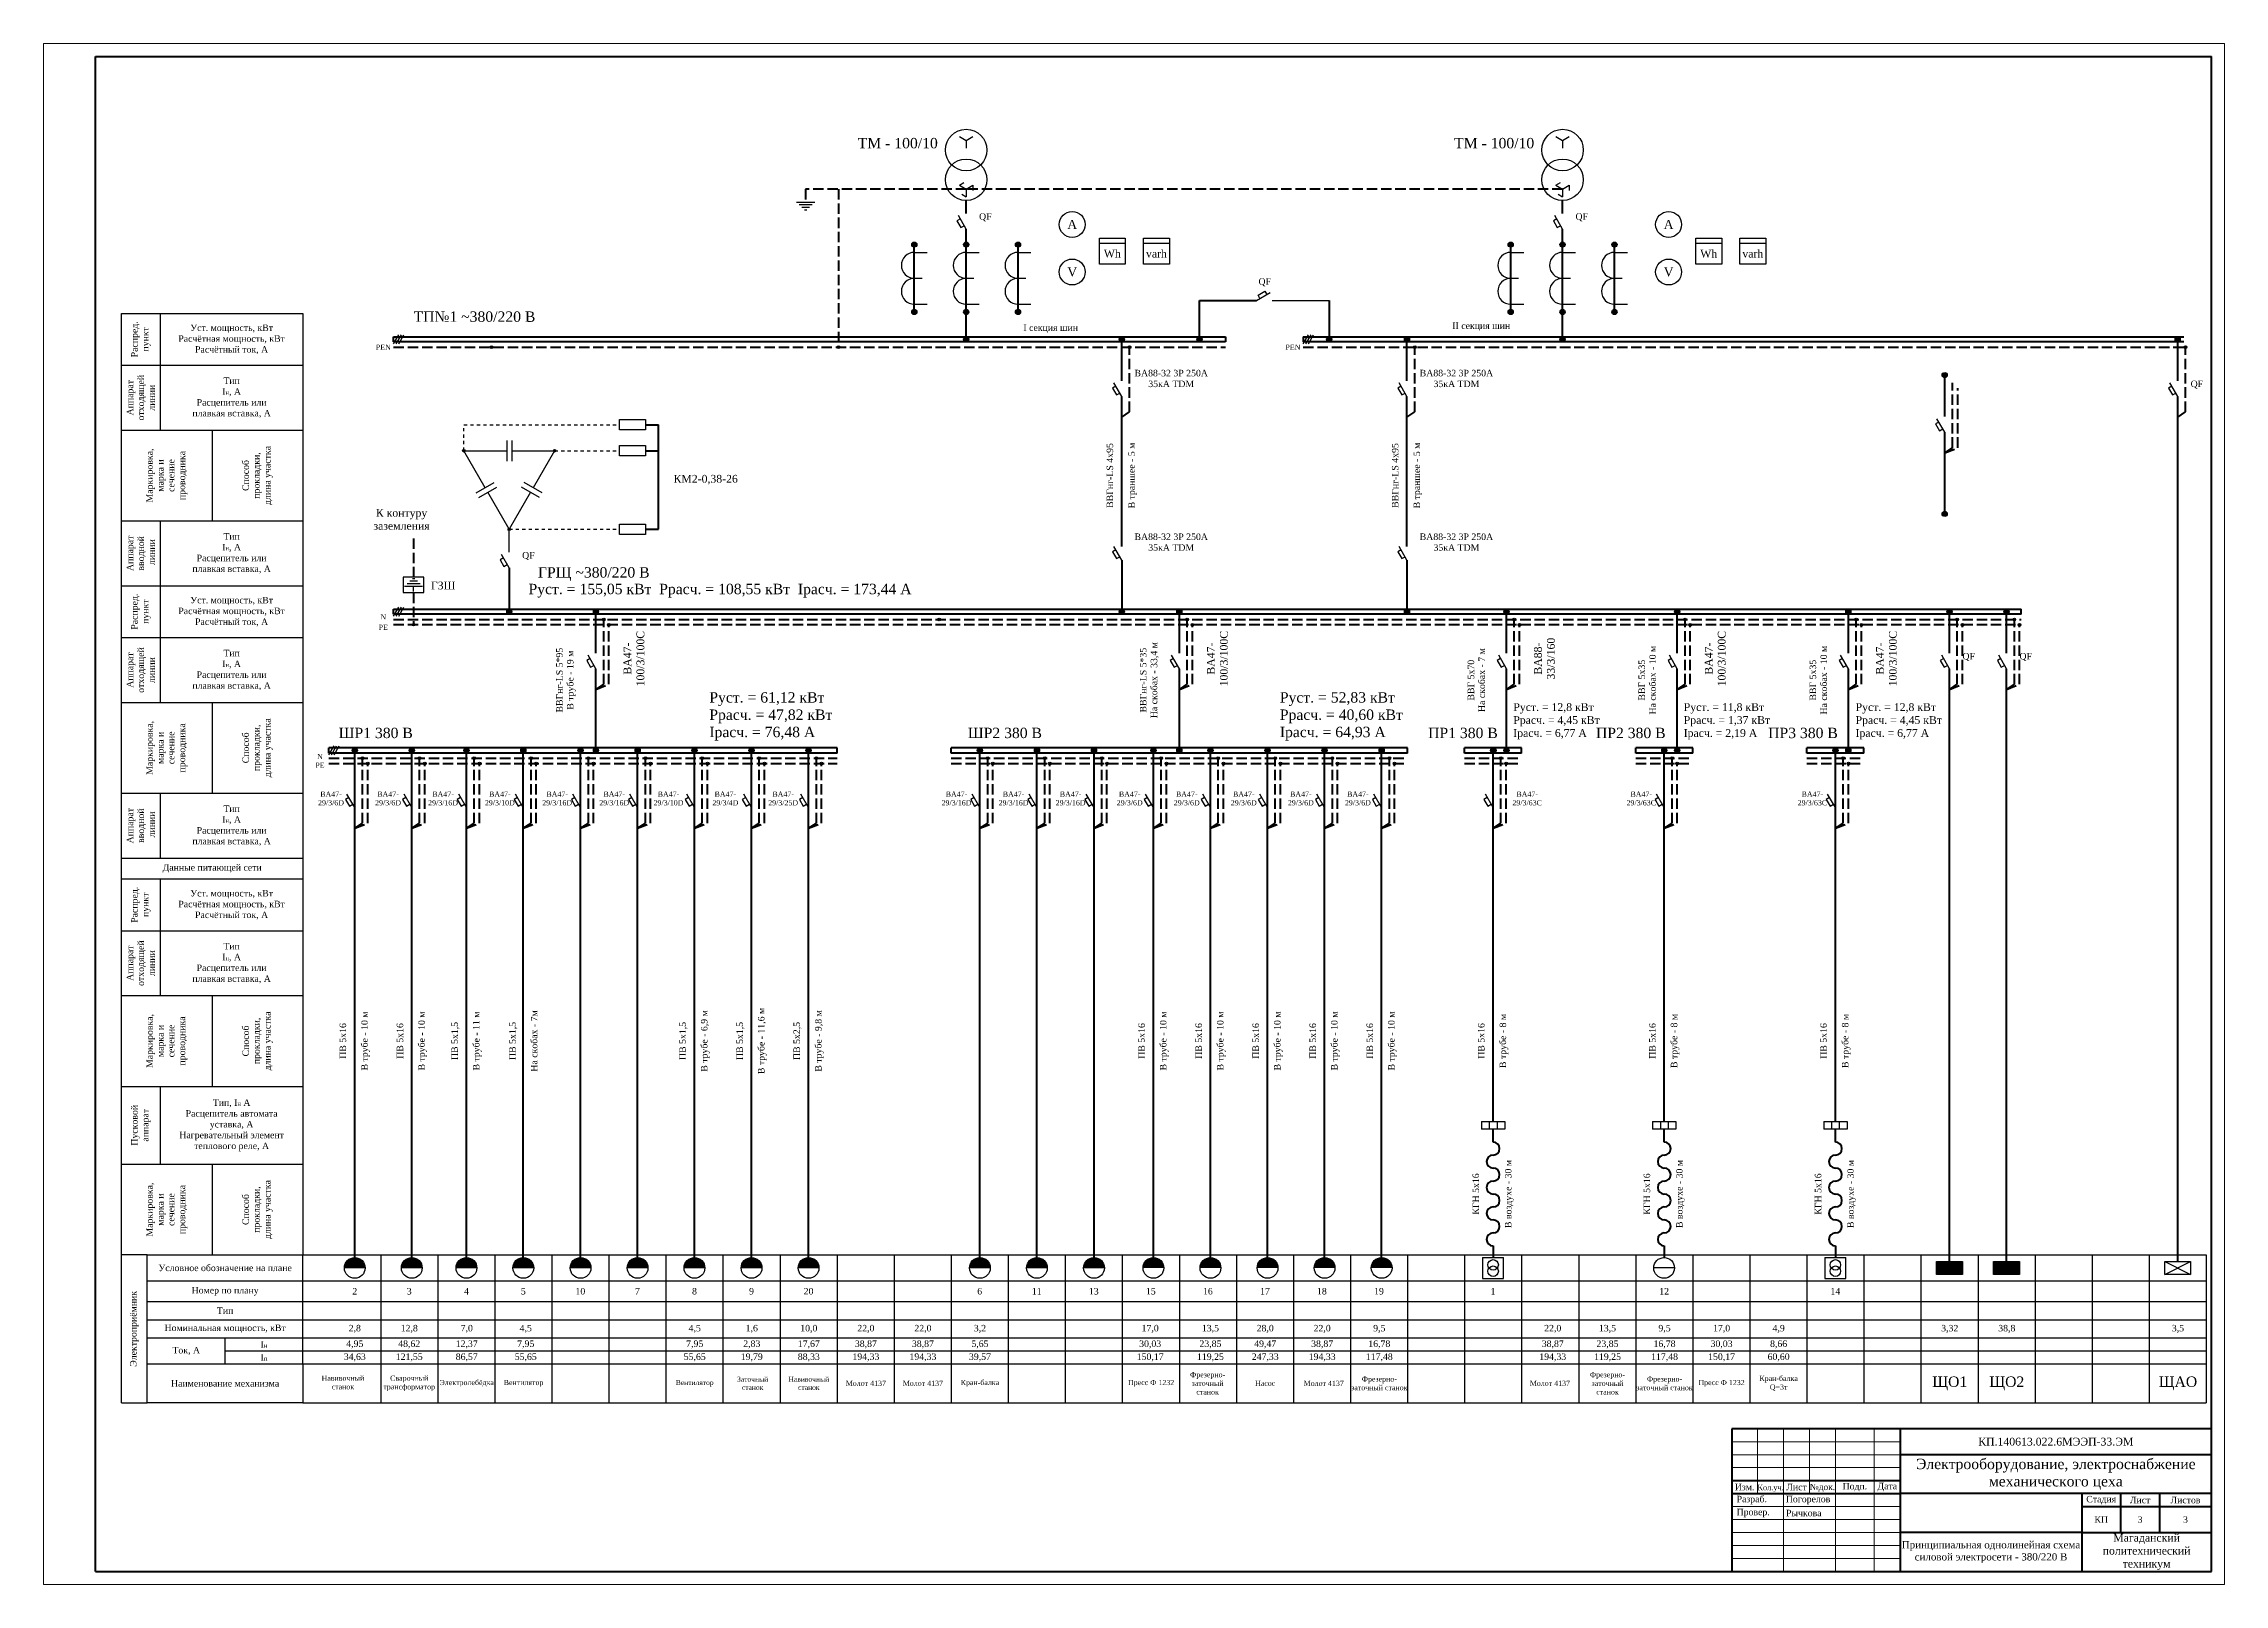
# Model space of a CAD drawing. Header units: millimetres. Extents: x 2034 to 2875, y 1297 to 1891.
import ezdxf

# ---------------------------------------------------------------- set-up
doc = ezdxf.new("R2010")
doc.units = ezdxf.units.MM
doc.linetypes.add('JIS_02_1.2', pattern=[2.5, 1.25, -1.25])
doc.linetypes.add('JIS_02_4.0', pattern=[5.5, 4, -1.5])
doc.styles.get("Standard").update_dxf_attribs({"font": 'times.ttf'})

msp = doc.modelspace()

# ---------------------------------------------------------------- texts
at = {"lineweight": 25}
for s, width, heights, insert, char_height, attachment_point in [('ТМ - 100/10', 39.7824, [0], (2348.44, 1854.41), 4, 1), ('ТМ - 100/10', 35.2896, [0], (2578.44, 1854.41), 4, 1), ('QF', 6.5719, [0], (2395.23, 1825.38), 2.5, 1), ('QF', 6.5719, [0], (2625.23, 1825.38), 2.5, 1), ('QF', 6.5719, [0], (2502.98, 1800.32), 2.5, 1), ('QF', 6.5719, [0], (2862.45, 1760.86), 2.5, 1), ('QF', 6.5719, [0], (2219.02, 1694.76), 2.5, 1), ('QF', 6.5719, [0], (2774.45, 1655.86), 2.5, 1), ('QF', 6.5719, [0], (2796.45, 1655.86), 2.5, 1), ('10', 22, [8.09], (2241.47, 1409.77), 2.5, 5), ('7', 22, [7.98], (2263.47, 1409.77), 2.5, 5), ('11', 22, [0], (2417.47, 1409.77), 2.5, 5), ('13', 22, [0], (2439.47, 1409.77), 2.5, 5), ('Электрооборудование, электроснабжение механического цеха', 120, [0], (2810.47, 1339.27), 4, 5)]:
    msp.add_mtext_dynamic_manual_height_columns(s, width=width, gutter_width=12.5, heights=heights, dxfattribs=dict(at, insert=insert, char_height=char_height, attachment_point=attachment_point))
at = {"lineweight": 30}
for s, width, insert, char_height, attachment_point in [('А', 10, (2431.15, 1821.06), 3.5, 5), ('А', 10, (2661.15, 1821.06), 3.5, 5), ('Wh', 10, (2446.61, 1809.78), 3, 5), ('varh', 10, (2463.61, 1809.78), 3, 5), ('Wh', 10, (2676.61, 1809.78), 3, 5), ('varh', 10, (2693.61, 1809.78), 3, 5), ('V', 10, (2431.15, 1802.73), 3.5, 5), ('V', 10, (2661.15, 1802.73), 3.5, 5), ('КМ2-0,38-26 ', 28.6807, (2277.4, 1724.51), 3, 1)]:
    msp.add_mtext_dynamic_manual_height_columns(s, width=width, gutter_width=12.5, heights=[0], dxfattribs=dict(at, insert=insert, char_height=char_height, attachment_point=attachment_point))
at = {"attachment_point": 5, "rotation": 90}
for s, width, insert, char_height in [('Распред.\\Pпункт', 20, (2071.97, 1776.77), 2.5), ('Аппарат отходящей линии', 25, (2071.97, 1754.27), 2.5), ('Маркировка, \\Pмарка и\\Pсечение\\Pпроводника', 35, (2081.97, 1724.27), 2.5), ('Способ\\Pпрокладки,\\Pдлина участка', 35, (2116.97, 1724.27), 2.5), ('ВВГнг-LS 4х95\\P\\PВ траншее - 5 м', 31.0777, (2450.25, 1724.27), 2.5), ('ВВГнг-LS 4х95\\P\\PВ траншее - 5 м', 31.0777, (2560.25, 1724.27), 2.5), ('Аппарат вводной\\P линии', 25, (2071.97, 1694.27), 2.5), ('Распред.\\Pпункт', 20, (2071.97, 1671.77), 2.5), ('Аппарат отходящей линии', 25, (2071.97, 1649.27), 2.5), ('ВВГнг-LS 5*95\\PВ трубе - 19 м', 29.7372, (2235.88, 1645.37), 2.5), ('ВА47-\\P100/3/100С', 11.8605, (2262.14, 1653.67), 3), ('ВВГнг-LS 5*35\\PНа скобах - 33,4 м', 29.7372, (2460.88, 1645.37), 2.5), ('ВА47-\\P100/3/100С', 11.8605, (2487.14, 1653.67), 3), ('ВВГ 5х70\\PНа скобах - 7 м', 29.7372, (2587.01, 1645.37), 2.5), ('ВА88-\\P33/3/160', 11.8605, (2613.28, 1653.67), 3), ('ВВГ 5х35\\PНа скобах - 10 м', 29.7372, (2652.88, 1645.37), 2.5), ('ВА47-\\P100/3/100С', 11.8605, (2679.14, 1653.67), 3), ('ВВГ 5х35\\PНа скобах - 10 м', 29.7372, (2718.88, 1645.37), 2.5), ('ВА47-\\P100/3/100С', 11.8605, (2745.14, 1653.67), 3), ('Маркировка, \\Pмарка и\\Pсечение\\Pпроводника', 35, (2081.97, 1619.27), 2.5), ('Способ\\Pпрокладки,\\Pдлина участка', 35, (2116.97, 1619.27), 2.5), ('Аппарат вводной\\P линии', 25, (2071.97, 1589.27), 2.5), ('Распред.\\Pпункт', 20, (2071.97, 1558.77), 2.5), ('Аппарат отходящей линии', 25, (2071.97, 1536.27), 2.5), ('Маркировка, \\Pмарка и\\Pсечение\\Pпроводника', 35, (2081.97, 1506.27), 2.5), ('Способ\\Pпрокладки,\\Pдлина участка', 35, (2116.97, 1506.27), 2.5), ('ПВ 5х16\\P\\PВ трубе - 10 м', 26.684, (2154.47, 1506.27), 2.5), ('ПВ 5х16\\P\\PВ трубе - 10 м', 26.684, (2176.47, 1506.27), 2.5), ('ПВ 5х1,5\\P\\PВ трубе - 11 м', 25.1436, (2197.55, 1506.27), 2.5), ('ПВ 5х1,5\\P\\PНа скобах - 7м', 26.465, (2219.47, 1506.27), 2.5), ('ПВ 5х1,5\\P\\PВ трубе - 6,9 м', 28.339, (2285.47, 1506.27), 2.5), ('ПВ 5х1,5\\P\\PВ трубе - 11,6 м', 28.339, (2307.47, 1506.27), 2.5), ('ПВ 5х2,5\\P\\PВ трубе - 9,8 м', 29.9768, (2329.47, 1506.27), 2.5), ('ПВ 5х16\\P\\PВ трубе - 10 м', 26.684, (2462.47, 1506.27), 2.5), ('ПВ 5х16\\P\\PВ трубе - 10 м', 26.684, (2484.47, 1506.27), 2.5), ('ПВ 5х16\\P\\PВ трубе - 10 м', 26.684, (2506.47, 1506.27), 2.5), ('ПВ 5х16\\P\\PВ трубе - 10 м', 26.684, (2528.47, 1506.27), 2.5), ('ПВ 5х16\\P\\PВ трубе - 10 м', 26.684, (2550.47, 1506.27), 2.5), ('ПВ 5х16\\P\\PВ трубе - 8 м', 28.2108, (2593.47, 1506.27), 2.5), ('ПВ 5х16\\P\\PВ трубе - 8 м', 28.2108, (2659.47, 1506.27), 2.5), ('ПВ 5х16\\P\\PВ трубе - 8 м', 28.2108, (2725.47, 1506.27), 2.5), ('Пусковой \\Pаппарат', 30, (2071.97, 1473.77), 2.5), ('КГН 5х16\\P\\P\\PВ воздухе - 30 м', 29.8858, (2593.44, 1447.27), 2.5), ('КГН 5х16\\P\\P\\PВ воздухе - 30 м', 29.8858, (2659.44, 1447.27), 2.5), ('КГН 5х16\\P\\P\\PВ воздухе - 30 м', 29.8858, (2725.44, 1447.27), 2.5), ('Маркировка, \\Pмарка и\\Pсечение\\Pпроводника', 35, (2081.97, 1441.27), 2.5), ('Способ\\Pпрокладки,\\Pдлина участка', 35, (2116.97, 1441.27), 2.5), ('Электроприёмник', 57, (2069.47, 1395.27), 2.5)]:
    msp.add_mtext_dynamic_manual_height_columns(s, width=width, gutter_width=12.5, heights=[0], dxfattribs=dict(at, insert=insert, char_height=char_height))
for s, width, heights, insert, char_height, attachment_point in [('ТП№1 ~380/220 В', 48.4663, [0], (2177.16, 1787.52), 4, 1), ('II секция шин', 28.9013, [0], (2577.73, 1783.26), 2.5, 1), ('Уст. мощность, кВт\\PРасчётная мощность, кВт\\PРасчётный ток, А', 55, [0], (2106.97, 1776.77), 2.5, 5), ('PEN', 3.7938, [0], (2165.46, 1773.77), 2, 5), ('I секция шин', 28.9013, [0], (2412.32, 1782.52), 2.5, 1), ('PEN', 3.7938, [0], (2516.26, 1773.77), 2, 5), ('Тип\\PI{\\H0.66667x;н}, А\\PРасцепитель или \\Pплавкая вставка, А', 55, [0], (2106.97, 1754.27), 2.5, 5), ('ВА88-32 3Р 250А 35кА TDM', 28.9568, [0], (2469.32, 1761.67), 2.5, 5), ('ВА88-32 3Р 250А 35кА TDM', 30.7103, [0], (2579.32, 1761.67), 2.5, 5), ('Тип\\PI{\\H0.66667x;н}, А\\PРасцепитель или \\Pплавкая вставка, А', 55, [0], (2106.97, 1694.27), 2.5, 5), ('ВА88-32 3Р 250А 35кА TDM', 32.0254, [0], (2469.32, 1698.57), 2.5, 5), ('ВА88-32 3Р 250А 35кА TDM', 28.3726, [0], (2579.32, 1698.57), 2.5, 5), ('\\pxt16;Руст. = 155,05 кВт  Ррасч. = 108,55 кВт  Iрасч. = 173,44 А', 148.2171, [0], (2221.48, 1682.52), 4, 1), ('ГРЩ ~380/220 В', 49.5735, [0], (2225.1, 1688.92), 4, 1), ('Уст. мощность, кВт\\PРасчётная мощность, кВт\\PРасчётный ток, А', 55, [0], (2106.97, 1671.77), 2.5, 5), ('PE', 3.7938, [0], (2165.46, 1665.77), 2, 5), ('N', 3.7938, [0], (2165.46, 1669.77), 2, 5), ('Тип\\PI{\\H0.66667x;н}, А\\PРасцепитель или \\Pплавкая вставка, А', 55, [0], (2106.97, 1649.27), 2.5, 5), ('Руст. = 61,12 кВт\\PРрасч. = 47,82 кВт\\PIрасч. = 76,48 А', 49.0841, [0], (2291.2, 1640.73), 4, 1), ('Руст. = 52,83 кВт\\PРрасч. = 40,60 кВт\\PIрасч. = 64,93 А', 49.0841, [0], (2511.22, 1640.73), 4, 1), ('Руст. = 12,8 кВт\\PРрасч. = 4,45 кВт\\PIрасч. = 6,77 А', 49.0841, [0], (2601.25, 1636.49), 3, 1), ('Руст. = 11,8 кВт\\PРрасч. = 1,37 кВт\\PIрасч. = 2,19 А', 49.0841, [0], (2666.97, 1636.49), 3, 1), ('Руст. = 12,8 кВт\\PРрасч. = 4,45 кВт\\PIрасч. = 6,77 А', 49.0841, [0], (2733.25, 1636.49), 3, 1), ('ШР1 380 В', 54.6553, [0], (2148.27, 1627.03), 4, 1), ('ШР2 380 В', 54.6553, [0], (2390.9, 1627.03), 4, 1), ('ПР1 380 В', 54.6553, [0], (2568.41, 1627.03), 4, 1), ('ПР2 380 В', 54.6553, [0], (2633.13, 1627.03), 4, 1), ('ПР3 380 В', 54.6553, [0], (2699.55, 1627.03), 4, 1), ('N\\PPE', 3.7938, [0], (2141.04, 1614.27), 2, 5), ('ВА47-\\P29/3/6D', 11.8605, [0], (2145.31, 1599.75), 2, 5), ('ВА47-\\P29/3/6D', 11.8605, [0], (2167.31, 1599.75), 2, 5), ('ВА47-\\P29/3/16D', 11.8605, [0], (2188.52, 1599.75), 2, 5), ('ВА47-\\P29/3/10D', 11.8605, [0], (2210.41, 1599.75), 2, 5), ('ВА47-\\P29/3/16D', 11.8605, [0], (2232.52, 1599.75), 2, 5), ('ВА47-\\P29/3/16D', 11.8605, [0], (2254.52, 1599.75), 2, 5), ('ВА47-\\P29/3/10D', 11.8605, [0], (2275.45, 1599.75), 2, 5), ('ВА47-\\P29/3/4D', 11.8605, [0], (2297.38, 1599.75), 2, 5), ('ВА47-\\P29/3/25D', 11.8605, [0], (2319.67, 1599.75), 2, 5), ('ВА47-\\P29/3/16D', 11.8605, [0], (2386.52, 1599.75), 2, 5), ('ВА47-\\P29/3/16D', 11.8605, [0], (2408.52, 1599.75), 2, 5), ('ВА47-\\P29/3/16D', 11.8605, [0], (2430.52, 1599.75), 2, 5), ('ВА47-\\P29/3/6D', 11.8605, [0], (2453.31, 1599.75), 2, 5), ('ВА47-\\P29/3/6D', 11.8605, [0], (2475.31, 1599.75), 2, 5), ('ВА47-\\P29/3/6D', 11.8605, [0], (2497.31, 1599.75), 2, 5), ('ВА47-\\P29/3/6D', 11.8605, [0], (2519.31, 1599.75), 2, 5), ('ВА47-\\P29/3/6D', 11.8605, [0], (2541.31, 1599.75), 2, 5), ('ВА47-\\P29/3/63C', 11.8605, [0], (2606.59, 1599.75), 2, 5), ('ВА47-\\P29/3/63C', 11.8605, [0], (2650.59, 1599.75), 2, 5), ('ВА47-\\P29/3/63C', 11.8605, [0], (2716.59, 1599.75), 2, 5), ('Тип\\PI{\\H0.66667x;н}, А\\PРасцепитель или \\Pплавкая вставка, А', 55, [0], (2106.97, 1589.27), 2.5, 5), ('Данные питающей сети', 70, [0], (2099.47, 1572.77), 2.5, 5), ('Уст. мощность, кВт\\PРасчётная мощность, кВт\\PРасчётный ток, А', 55, [0], (2106.97, 1558.77), 2.5, 5), ('Тип\\PI{\\H0.66667x;н}, А\\PРасцепитель или \\Pплавкая вставка, А', 55, [0], (2106.97, 1536.27), 2.5, 5), ('Тип, I{\\H0.66667x;н} А\\PРасцепитель автомата\\Pуставка, А\\PНагревательный элемент\\Pтеплового реле, А', 55, [0], (2106.97, 1473.77), 2.5, 5), ('Условное обозначение на плане', 60, [0], (2104.47, 1418.77), 2.5, 5), ('Номер по плану', 60, [0], (2104.47, 1409.77), 2.5, 5), ('2', 25, [0], (2154.47, 1409.77), 2.5, 5), ('3', 21.5496, [0], (2175.47, 1409.77), 2.5, 5), ('4', 25, [0], (2197.55, 1409.77), 2.5, 5), ('5', 25, [0], (2219.47, 1409.77), 2.5, 5), ('8', 25, [0], (2285.47, 1409.77), 2.5, 5), ('9', 25, [0], (2307.47, 1409.77), 2.5, 5), ('20', 25, [0], (2329.47, 1409.77), 2.5, 5), ('6', 25, [0], (2395.47, 1409.77), 2.5, 5), ('15', 25, [0], (2461.47, 1409.77), 2.5, 5), ('16', 25, [0], (2483.47, 1409.77), 2.5, 5), ('17', 25, [0], (2505.47, 1409.77), 2.5, 5), ('18', 25, [0], (2527.43, 1409.77), 2.5, 5), ('19', 25, [0], (2549.43, 1409.77), 2.5, 5), ('1', 25, [0], (2593.43, 1409.77), 2.5, 5), ('12', 25, [0], (2659.43, 1409.77), 2.5, 5), ('14', 25, [0], (2725.43, 1409.77), 2.5, 5), ('Номинальная мощность, кВт', 60, [0], (2104.47, 1395.27), 2.5, 5), ('Тип', 60, [0], (2104.47, 1402.27), 2.5, 5), ('2,8', 25, [3.11], (2154.47, 1395.27), 2.5, 5), ('12,8', 25, [0], (2175.47, 1395.27), 2.5, 5), ('7,0', 25, [0], (2197.65, 1395.27), 2.5, 5), ('4,5', 25, [0], (2220.4, 1395.27), 2.5, 5), ('4,5', 25, [0], (2285.57, 1395.27), 2.5, 5), ('1,6', 25, [3.11], (2307.57, 1395.27), 2.5, 5), ('10,0', 25, [0], (2329.57, 1395.27), 2.5, 5), ('22,0', 25, [0], (2351.57, 1395.27), 2.5, 5), ('22,0', 25, [0], (2373.57, 1395.27), 2.5, 5), ('3,2', 25, [0], (2395.57, 1395.27), 2.5, 5), ('17,0', 25, [0], (2461.21, 1395.27), 2.5, 5), ('13,5', 25, [0], (2484.45, 1395.27), 2.5, 5), ('28,0', 25, [0], (2505.57, 1395.27), 2.5, 5), ('22,0', 25, [0], (2527.53, 1395.27), 2.5, 5), ('9,5', 25, [0], (2549.57, 1395.27), 2.5, 5), ('22,0', 25, [0], (2616.46, 1395.27), 2.5, 5), ('13,5', 25, [0], (2637.57, 1395.27), 2.5, 5), ('9,5', 25, [0], (2659.57, 1395.27), 2.5, 5), ('17,0', 25, [0], (2681.57, 1395.27), 2.5, 5), ('4,9', 25, [0], (2703.57, 1395.27), 2.5, 5), ('3,32', 25, [0], (2769.57, 1395.27), 2.5, 5), ('38,8', 25, [0], (2791.57, 1395.27), 2.5, 5), ('3,5', 25, [0], (2857.57, 1395.27), 2.5, 5), ('Ток, А', 30, [0], (2089.47, 1386.77), 2.5, 5), ('I{\\H0.66667x;н}', 30, [0], (2119.47, 1389.27), 2.5, 5), ('4,95', 25, [3.11], (2154.47, 1389.27), 2.5, 5), ('48,62', 25, [0], (2175.47, 1389.27), 2.5, 5), ('12,37', 25, [3.11], (2197.65, 1389.27), 2.5, 5), ('7,95', 25, [0], (2220.4, 1389.27), 2.5, 5), ('7,95', 25, [3.11], (2285.57, 1389.27), 2.5, 5), ('2,83', 25, [0], (2307.57, 1389.27), 2.5, 5), ('17,67', 25, [0], (2329.57, 1389.27), 2.5, 5), ('38,87', 25, [0], (2351.57, 1389.27), 2.5, 5), ('38,87', 21.2049, [0], (2373.57, 1389.27), 2.5, 5), ('5,65', 25, [0], (2395.57, 1389.27), 2.5, 5), ('30,03', 25, [0], (2461.21, 1389.27), 2.5, 5), ('23,85', 25, [0], (2484.45, 1389.27), 2.5, 5), ('49,47', 25, [0], (2505.57, 1389.27), 2.5, 5), ('38,87', 25, [0], (2527.53, 1389.27), 2.5, 5), ('16,78', 25, [0], (2549.57, 1389.27), 2.5, 5), ('38,87', 25, [0], (2616.46, 1389.27), 2.5, 5), ('23,85', 25, [0], (2637.57, 1389.27), 2.5, 5), ('16,78', 25, [0], (2659.57, 1389.27), 2.5, 5), ('30,03', 25, [0], (2681.57, 1389.27), 2.5, 5), ('8,66', 25, [0], (2703.57, 1389.27), 2.5, 5), ('I{\\H0.66667x;п}', 30, [0], (2119.47, 1384.27), 2.5, 5), ('34,63', 25, [0], (2154.47, 1384.27), 2.5, 5), ('121,55', 25, [0], (2175.47, 1384.27), 2.5, 5), ('86,57', 25, [0], (2197.65, 1384.27), 2.5, 5), ('55,65', 25, [0], (2220.4, 1384.27), 2.5, 5), ('55,65', 25, [0], (2285.57, 1384.27), 2.5, 5), ('19,79', 25, [0], (2307.57, 1384.27), 2.5, 5), ('88,33', 25, [0], (2329.57, 1384.27), 2.5, 5), ('194,33', 25, [0], (2351.57, 1384.27), 2.5, 5), ('194,33', 25, [0], (2373.57, 1384.27), 2.5, 5), ('39,57', 25, [0], (2395.57, 1384.27), 2.5, 5), ('150,17', 25, [0], (2461.21, 1384.27), 2.5, 5), ('119,25', 25, [0], (2484.45, 1384.27), 2.5, 5), ('247,33', 25, [0], (2505.57, 1384.27), 2.5, 5), ('194,33', 25, [0], (2527.53, 1384.27), 2.5, 5), ('117,48', 25, [0], (2549.57, 1384.27), 2.5, 5), ('194,33', 25, [0], (2616.46, 1384.27), 2.5, 5), ('119,25', 25, [0], (2637.57, 1384.27), 2.5, 5), ('117,48', 25, [0], (2659.57, 1384.27), 2.5, 5), ('150,17', 25, [0], (2681.57, 1384.27), 2.5, 5), ('60,60', 25, [0], (2703.57, 1384.27), 2.5, 5), ('Наименование механизма', 60, [0], (2104.47, 1374.27), 2.5, 5), ('Навивочный \\Pстанок', 25, [0], (2149.89, 1374.59), 2, 5), ('Сварочный трансформатор', 21.2049, [0], (2175.47, 1374.27), 2, 5), ('Электролебёдка', 20.9519, [0], (2197.65, 1374.27), 2, 5), ('Вентилятор', 21.2049, [0], (2219.57, 1374.27), 2, 5), ('Вентилятор', 20.2593, [0], (2285.57, 1374.27), 1.9, 5), ('Заточный станок', 19.4365, [0], (2307.89, 1374.27), 1.9, 5), ('Навивочный станок', 21.4235, [0], (2329.57, 1374.27), 1.9, 5), ('Молот 4137', 21.2098, [0], (2351.57, 1374.27), 2, 5), ('Молот 4137', 21.2049, [0], (2373.57, 1374.27), 2, 5), ('Кран-балка', 21.2098, [0], (2395.57, 1374.27), 2, 5), ('Пресс Ф 1232', 25, [0], (2461.57, 1374.27), 2, 5), ('Фрезерно-\\Pзаточный\\Pстанок', 25, [0], (2483.36, 1374.27), 2, 5), ('Насос', 25, [0], (2505.57, 1374.27), 2, 5), ('Молот 4137', 25, [0], (2528.14, 1374.27), 2, 5), ('Фрезерно-\\Pзаточный станок', 20.7818, [0], (2549.57, 1374.27), 2, 5), ('Молот 4137', 22.2072, [0], (2615.37, 1374.27), 2, 5), ('Фрезерно-\\Pзаточный станок', 20.2256, [0], (2637.57, 1374.27), 2, 5), ('Фрезерно-\\Pзаточный станок', 20.6597, [0], (2659.57, 1374.27), 2, 5), ('Пресс Ф 1232', 21.6088, [0], (2681.57, 1374.27), 2, 5), ('Кран-балка Q=3т', 12.3737, [0], (2703.57, 1374.27), 2, 5), ('ЩО1', 25, [0], (2769.57, 1374.27), 4, 5), ('ЩО2', 25, [0], (2791.57, 1374.27), 4, 5), ('ЩАО', 25, [0], (2857.57, 1374.27), 4, 5)]:
    msp.add_mtext_dynamic_manual_height_columns(s, width=width, gutter_width=12.5, heights=heights, dxfattribs=dict(insert=insert, char_height=char_height, attachment_point=attachment_point))
at = {"lineweight": 35, "char_height": 3, "attachment_point": 5}
for s, width, insert in [('К контуру заземления', 27.3507, (2172.51, 1707.36)), ('ГЗШ', 13.9323, (2188.58, 1681.84))]:
    msp.add_mtext_dynamic_manual_height_columns(s, width=width, gutter_width=12.5, heights=[0], dxfattribs=dict(at, insert=insert))
at = {"lineweight": 50}
for s, width, insert, char_height, attachment_point in [('КП.140613.022.6МЭЭП-33.ЭМ', 120, (2810.47, 1351.77), 3, 5), ('Изм.', 10, (2690.47, 1334.27), 2.5, 5), ('  Разраб.', 20, (2685.47, 1329.27), 2.5, 4), ('Кол.уч.', 10, (2700.47, 1333.77), 2.1, 5), (' {\\H1.087x;Погорелов}', 20, (2705.47, 1329.27), 2.3, 4), ('Лист', 10, (2710.47, 1334.27), 2.5, 5), ('№док.', 10, (2720.47, 1333.97), 2.4, 5), ('Подп.', 15, (2732.97, 1334.27), 2.5, 5), ('Дата', 10, (2745.47, 1334.27), 2.5, 5), ('Стадия', 15, (2827.97, 1329.27), 2.5, 5), ('Лист', 15, (2842.97, 1329.27), 2.5, 5), ('Листов', 20, (2860.47, 1329.27), 2.5, 5), ('  Провер.', 20, (2685.47, 1324.27), 2.5, 4), ('\\pxt7; Рычкова', 20, (2705.47, 1324.27), 2.5, 4), ('КП', 15, (2827.97, 1321.77), 2.5, 5), ('3', 15, (2842.97, 1321.77), 2.5, 5), ('3', 20, (2860.47, 1321.77), 2.5, 5), ('Принципиальная однолинейная схема силовой электросети - 380/220 В', 70, (2785.47, 1309.27), 2.8, 5), ('\\pt39;Магаданский политехнический техникум', 50, (2845.47, 1309.27), 3, 5)]:
    msp.add_mtext_dynamic_manual_height_columns(s, width=width, gutter_width=12.5, heights=[0], dxfattribs=dict(at, insert=insert, char_height=char_height, attachment_point=attachment_point))

# ---------------------------------------------------------------- hatches: boundary and pattern name
for points in [[(2369.25, 1813.29, 1), (2371.25, 1813.29, 1)], [(2389.25, 1813.29, 1), (2391.25, 1813.29, 1)], [(2409.25, 1813.29, 1), (2411.25, 1813.29, 1)], [(2599.25, 1813.29, 1), (2601.25, 1813.29, 1)], [(2619.25, 1813.29, 1), (2621.25, 1813.29, 1)], [(2639.25, 1813.29, 1), (2641.25, 1813.29, 1)], [(2369.25, 1787.29, 1), (2371.25, 1787.29, 1)], [(2389.25, 1787.29, 1), (2391.25, 1787.29, 1)], [(2409.25, 1787.29, 1), (2411.25, 1787.29, 1)], [(2599.25, 1787.29, 1), (2601.25, 1787.29, 1)], [(2619.25, 1787.29, 1), (2621.25, 1787.29, 1)], [(2639.25, 1787.29, 1), (2641.25, 1787.29, 1)], [(2389.25, 1776.77, 1), (2391.25, 1776.77, 1)], [(2449.25, 1776.77, 1), (2451.25, 1776.77, 1)], [(2449.25, 1776.77, 1), (2451.25, 1776.77, 1)], [(2479.25, 1776.77, 1), (2481.25, 1776.77, 1)], [(2529.25, 1776.77, 1), (2531.25, 1776.77, 1)], [(2559.25, 1776.77, 1), (2561.25, 1776.77, 1)], [(2559.25, 1776.77, 1), (2561.25, 1776.77, 1)], [(2619.25, 1776.77, 1), (2621.25, 1776.77, 1)], [(2856.47, 1776.77, 1), (2858.47, 1776.77, 1)], [(2856.47, 1776.77, 1), (2858.47, 1776.77, 1)], [(2206.73, 1773.74, 1), (2207.73, 1773.74, 1)], [(2340.47, 1773.77, 1), (2341.47, 1773.77, 1)], [(2452.75, 1773.77, 1), (2453.75, 1773.77, 1)], [(2562.75, 1773.77, 1), (2563.75, 1773.77, 1)], [(2859.97, 1773.77, 1), (2860.97, 1773.77, 1)], [(2766.62, 1762.99, 1), (2768.62, 1762.99, 1)], [(2766.62, 1709.49, 1), (2768.62, 1709.49, 1)], [(2177.65, 1666.77, 1), (2176.65, 1666.77, 1)], [(2213.05, 1671.77, 1), (2215.05, 1671.77, 1)], [(2246.47, 1671.77, 1), (2248.47, 1671.77, 1)], [(2249.97, 1668.77, 1), (2250.97, 1668.77, 1)], [(2251.97, 1666.73, 1), (2252.97, 1666.73, 1)], [(2379.36, 1668.77, 1), (2380.36, 1668.77, 1)], [(2449.25, 1671.77, 1), (2451.25, 1671.77, 1)], [(2471.47, 1671.77, 1), (2473.47, 1671.77, 1)], [(2474.97, 1668.77, 1), (2475.97, 1668.77, 1)], [(2476.97, 1666.73, 1), (2477.97, 1666.73, 1)], [(2559.25, 1671.77, 1), (2561.25, 1671.77, 1)], [(2597.61, 1671.77, 1), (2599.61, 1671.77, 1)], [(2601.11, 1668.77, 1), (2602.11, 1668.77, 1)], [(2603.11, 1666.73, 1), (2604.11, 1666.73, 1)], [(2663.47, 1671.77, 1), (2665.47, 1671.77, 1)], [(2666.97, 1668.77, 1), (2667.97, 1668.77, 1)], [(2668.97, 1666.73, 1), (2669.97, 1666.73, 1)], [(2729.47, 1671.77, 1), (2731.47, 1671.77, 1)], [(2732.97, 1668.77, 1), (2733.97, 1668.77, 1)], [(2734.97, 1666.73, 1), (2735.97, 1666.73, 1)], [(2768.47, 1671.77, 1), (2770.47, 1671.77, 1)], [(2768.47, 1671.77, 1), (2770.47, 1671.77, 1)], [(2772.97, 1668.77, 1), (2771.97, 1668.77, 1)], [(2774.97, 1666.73, 1), (2773.97, 1666.73, 1)], [(2790.47, 1671.77, 1), (2792.47, 1671.77, 1)], [(2790.47, 1671.77, 1), (2792.47, 1671.77, 1)], [(2794.97, 1668.77, 1), (2793.97, 1668.77, 1)], [(2796.97, 1666.73, 1), (2795.97, 1666.73, 1)], [(2153.47, 1618.27, 1), (2155.47, 1618.27, 1)], [(2156.97, 1615.27, 1), (2157.97, 1615.27, 1)], [(2175.47, 1618.27, 1), (2177.47, 1618.27, 1)], [(2178.97, 1615.27, 1), (2179.97, 1615.27, 1)], [(2196.55, 1618.27, 1), (2198.55, 1618.27, 1)], [(2200.05, 1615.27, 1), (2201.05, 1615.27, 1)], [(2218.47, 1618.27, 1), (2220.47, 1618.27, 1)], [(2221.97, 1615.27, 1), (2222.97, 1615.27, 1)], [(2240.55, 1618.27, 1), (2242.55, 1618.27, 1)], [(2244.05, 1615.27, 1), (2245.05, 1615.27, 1)], [(2246.47, 1618.27, 1), (2248.47, 1618.27, 1)], [(2262.55, 1618.27, 1), (2264.55, 1618.27, 1)], [(2266.05, 1615.27, 1), (2267.05, 1615.27, 1)], [(2284.47, 1618.27, 1), (2286.47, 1618.27, 1)], [(2287.97, 1615.27, 1), (2288.97, 1615.27, 1)], [(2306.47, 1618.27, 1), (2308.47, 1618.27, 1)], [(2309.97, 1615.27, 1), (2310.97, 1615.27, 1)], [(2328.47, 1618.27, 1), (2330.47, 1618.27, 1)], [(2331.97, 1615.27, 1), (2332.97, 1615.27, 1)], [(2394.55, 1618.27, 1), (2396.55, 1618.27, 1)], [(2398.05, 1615.27, 1), (2399.05, 1615.27, 1)], [(2416.55, 1618.27, 1), (2418.55, 1618.27, 1)], [(2420.05, 1615.27, 1), (2421.05, 1615.27, 1)], [(2438.55, 1618.27, 1), (2440.55, 1618.27, 1)], [(2442.05, 1615.27, 1), (2443.05, 1615.27, 1)], [(2461.47, 1618.27, 1), (2463.47, 1618.27, 1)], [(2464.97, 1615.27, 1), (2465.97, 1615.27, 1)], [(2471.47, 1618.27, 1), (2473.47, 1618.27, 1)], [(2483.47, 1618.27, 1), (2485.47, 1618.27, 1)], [(2486.97, 1615.27, 1), (2487.97, 1615.27, 1)], [(2505.47, 1618.27, 1), (2507.47, 1618.27, 1)], [(2508.97, 1615.27, 1), (2509.97, 1615.27, 1)], [(2527.47, 1618.27, 1), (2529.47, 1618.27, 1)], [(2530.97, 1615.27, 1), (2531.97, 1615.27, 1)], [(2549.47, 1618.27, 1), (2551.47, 1618.27, 1)], [(2552.97, 1615.27, 1), (2553.97, 1615.27, 1)], [(2592.47, 1618.27, 1), (2594.47, 1618.27, 1)], [(2592.61, 1618.27, 1), (2594.61, 1618.27, 1)], [(2595.97, 1615.27, 1), (2596.97, 1615.27, 1)], [(2597.61, 1618.27, 1), (2599.61, 1618.27, 1)], [(2658.47, 1618.27, 1), (2660.47, 1618.27, 1)], [(2661.97, 1615.27, 1), (2662.97, 1615.27, 1)], [(2663.47, 1618.27, 1), (2665.47, 1618.27, 1)], [(2724.47, 1618.27, 1), (2726.47, 1618.27, 1)], [(2728.97, 1615.27, 1), (2727.97, 1615.27, 1)], [(2729.47, 1618.27, 1), (2731.47, 1618.27, 1)], [(2158.97, 1613.23, 1), (2159.97, 1613.23, 1)], [(2180.97, 1613.23, 1), (2181.97, 1613.23, 1)], [(2202.05, 1613.23, 1), (2203.05, 1613.23, 1)], [(2223.97, 1613.23, 1), (2224.97, 1613.23, 1)], [(2246.05, 1613.23, 1), (2247.05, 1613.23, 1)], [(2268.05, 1613.23, 1), (2269.05, 1613.23, 1)], [(2289.97, 1613.23, 1), (2290.97, 1613.23, 1)], [(2311.97, 1613.23, 1), (2312.97, 1613.23, 1)], [(2333.97, 1613.23, 1), (2334.97, 1613.23, 1)], [(2400.05, 1613.23, 1), (2401.05, 1613.23, 1)], [(2422.05, 1613.23, 1), (2423.05, 1613.23, 1)], [(2444.05, 1613.23, 1), (2445.05, 1613.23, 1)], [(2466.97, 1613.23, 1), (2467.97, 1613.23, 1)], [(2488.97, 1613.23, 1), (2489.97, 1613.23, 1)], [(2510.97, 1613.23, 1), (2511.97, 1613.23, 1)], [(2532.97, 1613.23, 1), (2533.97, 1613.23, 1)], [(2554.97, 1613.23, 1), (2555.97, 1613.23, 1)], [(2597.97, 1613.23, 1), (2598.97, 1613.23, 1)], [(2663.97, 1613.23, 1), (2664.97, 1613.23, 1)], [(2730.97, 1613.23, 1), (2729.97, 1613.23, 1)]]:
    msp.add_hatch(color=256).paths.add_polyline_path(points)
at = {"lineweight": 30}
for points in [[(2197.05, 1733.83, 1), (2196.05, 1733.83, 1)], [(2232.05, 1733.83, 1), (2231.05, 1733.83, 1)], [(2214.55, 1703.52, 1), (2213.55, 1703.52, 1)], [(2150.47, 1418.77), (2158.47, 1418.77, 1)], [(2172.47, 1418.77), (2180.47, 1418.77, 1)], [(2193.55, 1418.77), (2201.55, 1418.77, 1)], [(2215.47, 1418.77), (2223.47, 1418.77, 1)], [(2237.55, 1418.77), (2245.55, 1418.77, 1)], [(2259.55, 1418.77), (2267.55, 1418.77, 1)], [(2281.47, 1418.77), (2289.47, 1418.77, 1)], [(2303.47, 1418.77), (2311.47, 1418.77, 1)], [(2325.47, 1418.77), (2333.47, 1418.77, 1)], [(2391.55, 1418.77), (2399.55, 1418.77, 1)], [(2413.55, 1418.77), (2421.55, 1418.77, 1)], [(2435.55, 1418.77), (2443.55, 1418.77, 1)], [(2458.47, 1418.77), (2466.47, 1418.77, 1)], [(2480.47, 1418.77), (2488.47, 1418.77, 1)], [(2502.47, 1418.77), (2510.47, 1418.77, 1)], [(2524.47, 1418.77), (2532.47, 1418.77, 1)], [(2546.47, 1418.77), (2554.47, 1418.77, 1)], [(2774.47, 1416.27), (2774.47, 1421.27), (2764.47, 1421.27), (2764.47, 1416.27)], [(2796.47, 1416.27), (2796.47, 1421.27), (2786.47, 1421.27), (2786.47, 1416.27)]]:
    msp.add_hatch(color=256, dxfattribs=at).paths.add_polyline_path(points)

# ---------------------------------------------------------------- linework, layer by layer
at = {"color": 4, "lineweight": 18}
for p, q in [((2875.47, 1890.77), (2034.47, 1890.77)), ((2034.47, 1890.77), (2034.47, 1296.77)), ((2875.47, 1296.77), (2875.47, 1890.77)), ((2695.47, 1331.77), (2695.47, 1356.77)), ((2705.47, 1301.77), (2705.47, 1356.77)), ((2715.47, 1331.77), (2715.47, 1356.77)), ((2725.47, 1301.77), (2725.47, 1356.77)), ((2740.47, 1301.77), (2740.47, 1356.77)), ((2685.47, 1351.77), (2750.47, 1351.77)), ((2685.47, 1346.77), (2750.47, 1346.77)), ((2685.47, 1341.77), (2750.47, 1341.77)), ((2685.47, 1326.77), (2750.47, 1326.77)), ((2685.47, 1326.77), (2750.47, 1326.77)), ((2685.47, 1321.77), (2750.47, 1321.77)), ((2685.47, 1316.77), (2750.47, 1316.77)), ((2685.47, 1311.77), (2750.47, 1311.77)), ((2685.47, 1306.77), (2750.47, 1306.77)), ((2034.47, 1296.77), (2875.47, 1296.77))]:
    msp.add_line(p, q, dxfattribs=at)
at = {"color": 250, "lineweight": 50}
for p, q in [((2054.47, 1885.77), (2870.47, 1885.77)), ((2054.47, 1301.77), (2054.47, 1885.77)), ((2870.47, 1301.77), (2870.47, 1885.77)), ((2870.47, 1356.77), (2685.47, 1356.77)), ((2685.47, 1356.77), (2685.47, 1301.77)), ((2750.47, 1356.77), (2750.47, 1301.77)), ((2870.47, 1346.77), (2750.47, 1346.77)), ((2685.47, 1336.77), (2750.47, 1336.77)), ((2685.47, 1331.77), (2750.47, 1331.77)), ((2870.47, 1331.77), (2750.47, 1331.77)), ((2820.47, 1331.77), (2820.47, 1301.77)), ((2835.47, 1331.77), (2835.47, 1316.77)), ((2850.47, 1331.77), (2850.47, 1316.77)), ((2820.47, 1326.77), (2870.47, 1326.77)), ((2820.47, 1316.77), (2750.47, 1316.77)), ((2820.47, 1316.77), (2870.47, 1316.77)), ((2054.47, 1301.77), (2870.47, 1301.77))]:
    msp.add_line(p, q, dxfattribs=at)
at = {"lineweight": 30}
for p, q in [((2387.66, 1854.94), (2390.25, 1853.44)), ((2390.25, 1853.44), (2392.85, 1854.94)), ((2390.25, 1853.44), (2390.25, 1850.44)), ((2617.66, 1854.94), (2620.25, 1853.44)), ((2620.25, 1853.44), (2622.85, 1854.94)), ((2620.25, 1853.44), (2620.25, 1850.44)), ((2387.66, 1836.19), (2389.39, 1837.19)), ((2387.66, 1836.19), (2390.25, 1834.69)), ((2390.25, 1834.69), (2392.85, 1836.19)), ((2390.25, 1834.69), (2390.25, 1831.69)), ((2392.85, 1836.19), (2392.85, 1834.19)), ((2617.66, 1836.19), (2619.39, 1837.19)), ((2617.66, 1836.19), (2620.25, 1834.69)), ((2620.25, 1834.69), (2622.85, 1836.19)), ((2620.25, 1834.69), (2620.25, 1831.69)), ((2622.85, 1836.19), (2622.85, 1834.19)), ((2388.52, 1832.69), (2390.25, 1831.69)), ((2618.52, 1832.69), (2620.25, 1831.69)), ((2388, 1823.19), (2386.7, 1822.44)), ((2386.7, 1822.44), (2388.2, 1819.84)), ((2390.25, 1819.29), (2387.25, 1824.49)), ((2388.2, 1819.84), (2389.5, 1820.59)), ((2618, 1823.19), (2616.7, 1822.44)), ((2616.7, 1822.44), (2618.2, 1819.84)), ((2620.25, 1819.29), (2617.25, 1824.49)), ((2618.2, 1819.84), (2619.5, 1820.59)), ((2370.25, 1810.29), (2375.25, 1810.29)), ((2390.25, 1810.29), (2395.25, 1810.29)), ((2410.25, 1810.29), (2415.25, 1810.29)), ((2441.61, 1815.78), (2451.61, 1815.78)), ((2441.61, 1805.78), (2441.61, 1815.78)), ((2441.61, 1813.78), (2451.61, 1813.78)), ((2451.61, 1815.78), (2451.61, 1805.78)), ((2458.61, 1815.78), (2468.61, 1815.78)), ((2458.61, 1805.78), (2458.61, 1815.78)), ((2458.61, 1813.78), (2468.61, 1813.78)), ((2468.61, 1815.78), (2468.61, 1805.78)), ((2600.25, 1810.29), (2605.25, 1810.29)), ((2620.25, 1810.29), (2625.25, 1810.29)), ((2640.25, 1810.29), (2645.25, 1810.29)), ((2671.61, 1815.78), (2681.61, 1815.78)), ((2671.61, 1805.78), (2671.61, 1815.78)), ((2671.61, 1813.78), (2681.61, 1813.78)), ((2681.61, 1815.78), (2681.61, 1805.78)), ((2688.61, 1815.78), (2698.61, 1815.78)), ((2688.61, 1805.78), (2688.61, 1815.78)), ((2688.61, 1813.78), (2698.61, 1813.78)), ((2698.61, 1815.78), (2698.61, 1805.78)), ((2370.25, 1800.29), (2373.25, 1800.29)), ((2390.25, 1800.29), (2393.25, 1800.29)), ((2410.25, 1800.29), (2413.25, 1800.29)), ((2451.61, 1805.78), (2441.61, 1805.78)), ((2468.61, 1805.78), (2458.61, 1805.78)), ((2600.25, 1800.29), (2603.25, 1800.29)), ((2620.25, 1800.29), (2623.25, 1800.29)), ((2640.25, 1800.29), (2643.25, 1800.29)), ((2681.61, 1805.78), (2671.61, 1805.78)), ((2698.61, 1805.78), (2688.61, 1805.78)), ((2502.25, 1791.77), (2507.45, 1794.77)), ((2502.8, 1793.82), (2505.4, 1795.32)), ((2503.55, 1792.52), (2502.8, 1793.82)), ((2505.4, 1795.32), (2506.15, 1794.02)), ((2508.25, 1791.77), (2530.25, 1791.77)), ((2370.25, 1790.29), (2375.25, 1790.29)), ((2390.25, 1790.29), (2395.25, 1790.29)), ((2410.25, 1790.29), (2415.25, 1790.29)), ((2600.25, 1790.29), (2605.25, 1790.29)), ((2620.25, 1790.29), (2625.25, 1790.29)), ((2640.25, 1790.29), (2645.25, 1790.29)), ((2448, 1758.67), (2446.7, 1757.92)), ((2446.7, 1757.92), (2448.2, 1755.32)), ((2450.25, 1754.77), (2447.25, 1759.97)), ((2558, 1758.67), (2556.7, 1757.92)), ((2556.7, 1757.92), (2558.2, 1755.32)), ((2560.25, 1754.77), (2557.25, 1759.97)), ((2855.22, 1758.67), (2853.92, 1757.92)), ((2853.92, 1757.92), (2855.42, 1755.32)), ((2857.47, 1754.77), (2854.47, 1759.97)), ((2448.2, 1755.32), (2449.5, 1756.07)), ((2558.2, 1755.32), (2559.5, 1756.07)), ((2855.42, 1755.32), (2856.72, 1756.07)), ((2256.55, 1741.83), (2256.55, 1745.83)), ((2256.55, 1745.83), (2266.55, 1745.83)), ((2266.55, 1741.83), (2256.55, 1741.83)), ((2266.55, 1745.83), (2266.55, 1741.83)), ((2765.37, 1744.88), (2764.07, 1744.13)), ((2764.07, 1744.13), (2765.57, 1741.54)), ((2767.62, 1740.99), (2764.62, 1746.18)), ((2765.57, 1741.54), (2766.87, 1742.29)), ((2196.55, 1733.83), (2213.05, 1733.83)), ((2204.8, 1719.54), (2196.55, 1733.83)), ((2213.05, 1737.83), (2213.05, 1729.83)), ((2215.05, 1737.83), (2215.05, 1729.83)), ((2215.05, 1733.83), (2231.55, 1733.83)), ((2231.55, 1733.83), (2223.3, 1719.54)), ((2256.55, 1731.83), (2256.55, 1735.83)), ((2256.55, 1735.83), (2266.55, 1735.83)), ((2266.55, 1735.83), (2266.55, 1731.83)), ((2266.55, 1731.83), (2256.55, 1731.83)), ((2201.33, 1717.54), (2208.26, 1721.54)), ((2202.33, 1715.81), (2209.26, 1719.81)), ((2214.05, 1703.52), (2205.8, 1717.81)), ((2222.3, 1717.81), (2214.05, 1703.52)), ((2225.76, 1715.81), (2218.83, 1719.81)), ((2226.76, 1717.54), (2219.83, 1721.54)), ((2214.05, 1694.67), (2214.05, 1703.52)), ((2256.55, 1701.52), (2256.55, 1705.52)), ((2256.55, 1705.52), (2266.55, 1705.52)), ((2266.55, 1701.52), (2256.55, 1701.52)), ((2266.55, 1705.52), (2266.55, 1701.52)), ((2211.8, 1692.57), (2210.5, 1691.82)), ((2210.5, 1691.82), (2212, 1689.22)), ((2214.05, 1688.67), (2211.05, 1693.87)), ((2448, 1695.57), (2446.7, 1694.82)), ((2446.7, 1694.82), (2448.2, 1692.22)), ((2450.25, 1691.67), (2447.25, 1696.87)), ((2448.2, 1692.22), (2449.5, 1692.97)), ((2558, 1695.57), (2556.7, 1694.82)), ((2556.7, 1694.82), (2558.2, 1692.22)), ((2560.25, 1691.67), (2557.25, 1696.87)), ((2558.2, 1692.22), (2559.5, 1692.97)), ((2181.15, 1685.11), (2173.15, 1685.11)), ((2173.15, 1685.11), (2173.15, 1679.11)), ((2174.67, 1682.61), (2179.67, 1682.61)), ((2175.67, 1683.61), (2178.67, 1683.61)), ((2176.67, 1684.61), (2177.67, 1684.61)), ((2181.15, 1679.11), (2181.15, 1685.11)), ((2212, 1689.22), (2213.3, 1689.97)), ((2173.15, 1679.11), (2181.15, 1679.11)), ((2173.65, 1681.61), (2180.65, 1681.61)), ((2177.15, 1679.61), (2177.15, 1681.61)), ((2245.22, 1653.67), (2243.92, 1652.92)), ((2243.92, 1652.92), (2245.42, 1650.32)), ((2247.47, 1649.77), (2244.47, 1654.97)), ((2245.42, 1650.32), (2246.72, 1651.07)), ((2470.22, 1653.67), (2468.92, 1652.92)), ((2468.92, 1652.92), (2470.42, 1650.32)), ((2472.47, 1649.77), (2469.47, 1654.97)), ((2470.42, 1650.32), (2471.72, 1651.07)), ((2596.36, 1653.67), (2595.06, 1652.92)), ((2595.06, 1652.92), (2596.56, 1650.32)), ((2598.61, 1649.77), (2595.61, 1654.97)), ((2596.56, 1650.32), (2597.86, 1651.07)), ((2662.22, 1653.67), (2660.92, 1652.92)), ((2660.92, 1652.92), (2662.42, 1650.32)), ((2664.47, 1649.77), (2661.47, 1654.97)), ((2662.42, 1650.32), (2663.72, 1651.07)), ((2728.22, 1653.67), (2726.92, 1652.92)), ((2726.92, 1652.92), (2728.42, 1650.32)), ((2730.47, 1649.77), (2727.47, 1654.97)), ((2728.42, 1650.32), (2729.72, 1651.07)), ((2767.22, 1653.67), (2765.92, 1652.92)), ((2765.92, 1652.92), (2767.42, 1650.32)), ((2769.47, 1649.77), (2766.47, 1654.97)), ((2767.42, 1650.32), (2768.72, 1651.07)), ((2789.22, 1653.67), (2787.92, 1652.92)), ((2787.92, 1652.92), (2789.42, 1650.32)), ((2791.47, 1649.77), (2788.47, 1654.97)), ((2789.42, 1650.32), (2790.72, 1651.07)), ((2152.22, 1600.17), (2150.92, 1599.42)), ((2150.92, 1599.42), (2152.42, 1596.82)), ((2154.47, 1596.27), (2151.47, 1601.47)), ((2174.22, 1600.17), (2172.92, 1599.42)), ((2172.92, 1599.42), (2174.42, 1596.82)), ((2176.47, 1596.27), (2173.47, 1601.47)), ((2195.3, 1600.17), (2194.01, 1599.42)), ((2194.01, 1599.42), (2195.51, 1596.82)), ((2197.55, 1596.27), (2194.55, 1601.47)), ((2217.22, 1600.17), (2215.92, 1599.42)), ((2215.92, 1599.42), (2217.42, 1596.82)), ((2219.47, 1596.27), (2216.47, 1601.47)), ((2239.3, 1600.17), (2238.01, 1599.42)), ((2238.01, 1599.42), (2239.51, 1596.82)), ((2241.55, 1596.27), (2238.55, 1601.47)), ((2261.3, 1600.17), (2260.01, 1599.42)), ((2260.01, 1599.42), (2261.51, 1596.82)), ((2263.55, 1596.27), (2260.55, 1601.47)), ((2283.22, 1600.17), (2281.92, 1599.42)), ((2281.92, 1599.42), (2283.42, 1596.82)), ((2285.47, 1596.27), (2282.47, 1601.47)), ((2305.22, 1600.17), (2303.92, 1599.42)), ((2303.92, 1599.42), (2305.42, 1596.82)), ((2307.47, 1596.27), (2304.47, 1601.47)), ((2327.22, 1600.17), (2325.92, 1599.42)), ((2325.92, 1599.42), (2327.42, 1596.82)), ((2329.47, 1596.27), (2326.47, 1601.47)), ((2393.3, 1600.17), (2392.01, 1599.42)), ((2392.01, 1599.42), (2393.51, 1596.82)), ((2395.55, 1596.27), (2392.55, 1601.47)), ((2415.3, 1600.17), (2414.01, 1599.42)), ((2414.01, 1599.42), (2415.51, 1596.82)), ((2417.55, 1596.27), (2414.55, 1601.47)), ((2437.3, 1600.17), (2436.01, 1599.42)), ((2436.01, 1599.42), (2437.51, 1596.82)), ((2439.55, 1596.27), (2436.55, 1601.47)), ((2460.22, 1600.17), (2458.92, 1599.42)), ((2458.92, 1599.42), (2460.42, 1596.82)), ((2462.47, 1596.27), (2459.47, 1601.47)), ((2482.22, 1600.17), (2480.92, 1599.42)), ((2480.92, 1599.42), (2482.42, 1596.82)), ((2484.47, 1596.27), (2481.47, 1601.47)), ((2504.22, 1600.17), (2502.92, 1599.42)), ((2502.92, 1599.42), (2504.42, 1596.82)), ((2506.47, 1596.27), (2503.47, 1601.47)), ((2526.22, 1600.17), (2524.92, 1599.42)), ((2524.92, 1599.42), (2526.42, 1596.82)), ((2528.47, 1596.27), (2525.47, 1601.47)), ((2548.22, 1600.17), (2546.92, 1599.42)), ((2546.92, 1599.42), (2548.42, 1596.82)), ((2550.47, 1596.27), (2547.47, 1601.47)), ((2591.22, 1600.17), (2589.92, 1599.42)), ((2589.92, 1599.42), (2591.42, 1596.82)), ((2593.47, 1596.27), (2590.47, 1601.47)), ((2657.22, 1600.17), (2655.92, 1599.42)), ((2655.92, 1599.42), (2657.42, 1596.82)), ((2659.47, 1596.27), (2656.47, 1601.47)), ((2723.22, 1600.17), (2721.92, 1599.42)), ((2721.92, 1599.42), (2723.42, 1596.82)), ((2725.47, 1596.27), (2722.47, 1601.47)), ((2152.42, 1596.82), (2153.72, 1597.57)), ((2174.42, 1596.82), (2175.72, 1597.57)), ((2195.51, 1596.82), (2196.8, 1597.57)), ((2217.42, 1596.82), (2218.72, 1597.57)), ((2239.51, 1596.82), (2240.8, 1597.57)), ((2261.51, 1596.82), (2262.8, 1597.57)), ((2283.42, 1596.82), (2284.72, 1597.57)), ((2305.42, 1596.82), (2306.72, 1597.57)), ((2327.42, 1596.82), (2328.72, 1597.57)), ((2393.51, 1596.82), (2394.8, 1597.57)), ((2415.51, 1596.82), (2416.8, 1597.57)), ((2437.51, 1596.82), (2438.8, 1597.57)), ((2460.42, 1596.82), (2461.72, 1597.57)), ((2482.42, 1596.82), (2483.72, 1597.57)), ((2504.42, 1596.82), (2505.72, 1597.57)), ((2526.42, 1596.82), (2527.72, 1597.57)), ((2548.42, 1596.82), (2549.72, 1597.57)), ((2591.42, 1596.82), (2592.72, 1597.57)), ((2657.42, 1596.82), (2658.72, 1597.57)), ((2723.42, 1596.82), (2724.72, 1597.57)), ((2588.97, 1475.27), (2597.97, 1475.27)), ((2588.97, 1475.27), (2588.97, 1472.27)), ((2597.97, 1472.27), (2588.97, 1472.27)), ((2591.97, 1475.27), (2591.97, 1472.27)), ((2594.97, 1475.27), (2594.97, 1472.27)), ((2597.97, 1475.27), (2597.97, 1472.27)), ((2654.97, 1475.27), (2663.97, 1475.27)), ((2654.97, 1475.27), (2654.97, 1472.27)), ((2663.97, 1472.27), (2654.97, 1472.27)), ((2657.97, 1475.27), (2657.97, 1472.27)), ((2660.97, 1475.27), (2660.97, 1472.27)), ((2663.97, 1475.27), (2663.97, 1472.27)), ((2720.97, 1475.27), (2729.97, 1475.27)), ((2720.97, 1475.27), (2720.97, 1472.27)), ((2729.97, 1472.27), (2720.97, 1472.27)), ((2723.97, 1475.27), (2723.97, 1472.27)), ((2726.97, 1475.27), (2726.97, 1472.27)), ((2729.97, 1475.27), (2729.97, 1472.27)), ((2589.42, 1422.77), (2597.52, 1422.77)), ((2589.42, 1422.77), (2589.42, 1414.67)), ((2597.52, 1414.67), (2597.52, 1422.77)), ((2721.42, 1422.77), (2729.52, 1422.77)), ((2721.42, 1422.77), (2721.42, 1414.67)), ((2729.52, 1414.67), (2729.52, 1422.77)), ((2158.47, 1418.77), (2150.47, 1418.77)), ((2180.47, 1418.77), (2172.47, 1418.77)), ((2201.55, 1418.77), (2193.55, 1418.77)), ((2223.47, 1418.77), (2215.47, 1418.77)), ((2245.55, 1418.77), (2237.55, 1418.77)), ((2267.55, 1418.77), (2259.55, 1418.77)), ((2289.47, 1418.77), (2281.47, 1418.77)), ((2311.47, 1418.77), (2303.47, 1418.77)), ((2333.47, 1418.77), (2325.47, 1418.77)), ((2399.55, 1418.77), (2391.55, 1418.77)), ((2421.55, 1418.77), (2413.55, 1418.77)), ((2443.55, 1418.77), (2435.55, 1418.77)), ((2589.42, 1414.67), (2597.52, 1414.67)), ((2663.4, 1418.77), (2655.4, 1418.77)), ((2721.42, 1414.67), (2729.52, 1414.67)), ((2764.47, 1421.27), (2774.47, 1421.27)), ((2764.47, 1416.27), (2764.47, 1421.27)), ((2774.47, 1416.27), (2764.47, 1416.27)), ((2774.47, 1421.27), (2774.47, 1416.27)), ((2786.47, 1421.27), (2796.47, 1421.27)), ((2786.47, 1416.27), (2786.47, 1421.27)), ((2796.47, 1416.27), (2786.47, 1416.27)), ((2796.47, 1421.27), (2796.47, 1416.27)), ((2852.47, 1421.27), (2862.47, 1421.27)), ((2852.47, 1416.27), (2852.47, 1421.27)), ((2852.47, 1416.27), (2862.47, 1421.27)), ((2852.47, 1421.27), (2862.47, 1416.27)), ((2862.47, 1416.27), (2852.47, 1416.27)), ((2862.47, 1421.27), (2862.47, 1416.27))]:
    msp.add_line(p, q, dxfattribs=at)
at = {"linetype": 'JIS_02_4.0', "lineweight": 40}
for p, q in [((2390.25, 1834.69), (2328.34, 1834.69)), ((2328.34, 1834.69), (2328.34, 1829.69)), ((2340.97, 1834.69), (2340.97, 1773.77)), ((2620.25, 1834.69), (2390.25, 1834.69)), ((2169.45, 1773.77), (2490.25, 1773.77)), ((2453.25, 1748.77), (2453.25, 1773.77)), ((2520.25, 1773.77), (2859.85, 1773.77)), ((2563.25, 1748.77), (2563.25, 1773.77)), ((2860.47, 1748.77), (2860.47, 1773.77)), ((2770.62, 1734.99), (2770.62, 1759.99)), ((2772.62, 1734.99), (2772.62, 1757.95)), ((2450.25, 1746.77), (2453.25, 1748.77)), ((2560.25, 1746.77), (2563.25, 1748.77)), ((2857.47, 1746.77), (2860.47, 1748.77)), ((2767.62, 1732.99), (2770.62, 1734.99)), ((2767.62, 1732.99), (2772.62, 1734.99)), ((2177.15, 1700.01), (2177.15, 1685.11)), ((2177.15, 1679.11), (2177.15, 1666.77)), ((2169.45, 1668.77), (2797.06, 1668.77)), ((2169.45, 1666.77), (2797.06, 1666.77)), ((2250.47, 1643.77), (2250.47, 1668.77)), ((2252.47, 1643.77), (2252.47, 1666.73)), ((2475.47, 1643.77), (2475.47, 1668.77)), ((2477.47, 1643.77), (2477.47, 1666.73)), ((2601.61, 1643.77), (2601.61, 1668.77)), ((2603.61, 1643.77), (2603.61, 1666.73)), ((2667.47, 1643.77), (2667.47, 1668.77)), ((2669.47, 1643.77), (2669.47, 1666.73)), ((2733.47, 1643.77), (2733.47, 1668.77)), ((2735.47, 1643.77), (2735.47, 1666.73)), ((2772.47, 1643.77), (2772.47, 1668.77)), ((2774.47, 1643.77), (2774.47, 1666.73)), ((2794.47, 1643.77), (2794.47, 1668.77)), ((2796.47, 1643.77), (2796.47, 1666.73)), ((2247.47, 1641.77), (2250.47, 1643.77)), ((2247.47, 1641.77), (2252.47, 1643.77)), ((2472.47, 1641.77), (2475.47, 1643.77)), ((2472.47, 1641.77), (2477.47, 1643.77)), ((2598.61, 1641.77), (2601.61, 1643.77)), ((2598.61, 1641.77), (2603.61, 1643.77)), ((2664.47, 1641.77), (2667.47, 1643.77)), ((2664.47, 1641.77), (2669.47, 1643.77)), ((2730.47, 1641.77), (2733.47, 1643.77)), ((2730.47, 1641.77), (2735.47, 1643.77)), ((2769.47, 1641.77), (2772.47, 1643.77)), ((2769.47, 1641.77), (2774.47, 1643.77)), ((2791.47, 1641.77), (2794.47, 1643.77)), ((2791.47, 1641.77), (2796.47, 1643.77)), ((2144.47, 1615.27), (2340.47, 1615.27)), ((2157.47, 1590.27), (2157.47, 1615.27)), ((2179.47, 1590.27), (2179.47, 1615.27)), ((2200.55, 1590.27), (2200.55, 1615.27)), ((2222.47, 1590.27), (2222.47, 1615.27)), ((2244.55, 1590.27), (2244.55, 1615.27)), ((2266.55, 1590.27), (2266.55, 1615.27)), ((2288.47, 1590.27), (2288.47, 1615.27)), ((2310.47, 1590.27), (2310.47, 1615.27)), ((2332.47, 1590.27), (2332.47, 1615.27)), ((2384.47, 1615.27), (2560.47, 1615.27)), ((2398.55, 1590.27), (2398.55, 1615.27)), ((2420.55, 1590.27), (2420.55, 1615.27)), ((2442.55, 1590.27), (2442.55, 1615.27)), ((2465.47, 1590.27), (2465.47, 1615.27)), ((2487.47, 1590.27), (2487.47, 1615.27)), ((2509.47, 1590.27), (2509.47, 1615.27)), ((2531.47, 1590.27), (2531.47, 1615.27)), ((2553.47, 1590.27), (2553.47, 1615.27)), ((2582.47, 1615.27), (2604.47, 1615.27)), ((2596.47, 1590.27), (2596.47, 1615.27)), ((2648.47, 1615.27), (2670.47, 1615.27)), ((2662.47, 1590.27), (2662.47, 1615.27)), ((2714.47, 1615.27), (2736.47, 1615.27)), ((2728.47, 1590.27), (2728.47, 1615.27)), ((2144.47, 1613.27), (2340.47, 1613.27)), ((2159.47, 1590.27), (2159.47, 1613.23)), ((2181.47, 1590.27), (2181.47, 1613.23)), ((2202.55, 1590.27), (2202.55, 1613.23)), ((2224.47, 1590.27), (2224.47, 1613.23)), ((2246.55, 1590.27), (2246.55, 1613.23)), ((2268.55, 1590.27), (2268.55, 1613.23)), ((2290.47, 1590.27), (2290.47, 1613.23)), ((2312.47, 1590.27), (2312.47, 1613.23)), ((2334.47, 1590.27), (2334.47, 1613.23)), ((2384.47, 1613.27), (2560.47, 1613.27)), ((2400.55, 1590.27), (2400.55, 1613.23)), ((2422.55, 1590.27), (2422.55, 1613.23)), ((2444.55, 1590.27), (2444.55, 1613.23)), ((2467.47, 1590.27), (2467.47, 1613.23)), ((2489.47, 1590.27), (2489.47, 1613.23)), ((2511.47, 1590.27), (2511.47, 1613.23)), ((2533.47, 1590.27), (2533.47, 1613.23)), ((2555.47, 1590.27), (2555.47, 1613.23)), ((2582.47, 1613.27), (2604.47, 1613.27)), ((2598.47, 1590.27), (2598.47, 1613.23)), ((2648.47, 1613.27), (2670.47, 1613.27)), ((2664.47, 1590.27), (2664.47, 1613.23)), ((2714.47, 1613.27), (2736.47, 1613.27)), ((2730.47, 1590.27), (2730.47, 1613.23)), ((2154.47, 1588.27), (2157.47, 1590.27)), ((2154.47, 1588.27), (2159.47, 1590.27)), ((2176.47, 1588.27), (2179.47, 1590.27)), ((2176.47, 1588.27), (2181.47, 1590.27)), ((2197.55, 1588.27), (2200.55, 1590.27)), ((2197.55, 1588.27), (2202.55, 1590.27)), ((2219.47, 1588.27), (2222.47, 1590.27)), ((2219.47, 1588.27), (2224.47, 1590.27)), ((2241.55, 1588.27), (2244.55, 1590.27)), ((2241.55, 1588.27), (2246.55, 1590.27)), ((2263.55, 1588.27), (2266.55, 1590.27)), ((2263.55, 1588.27), (2268.55, 1590.27)), ((2285.47, 1588.27), (2288.47, 1590.27)), ((2285.47, 1588.27), (2290.47, 1590.27)), ((2307.47, 1588.27), (2310.47, 1590.27)), ((2307.47, 1588.27), (2312.47, 1590.27)), ((2329.47, 1588.27), (2332.47, 1590.27)), ((2329.47, 1588.27), (2334.47, 1590.27)), ((2395.55, 1588.27), (2398.55, 1590.27)), ((2395.55, 1588.27), (2400.55, 1590.27)), ((2417.55, 1588.27), (2420.55, 1590.27)), ((2417.55, 1588.27), (2422.55, 1590.27)), ((2439.55, 1588.27), (2442.55, 1590.27)), ((2439.55, 1588.27), (2444.55, 1590.27)), ((2462.47, 1588.27), (2465.47, 1590.27)), ((2462.47, 1588.27), (2467.47, 1590.27)), ((2484.47, 1588.27), (2487.47, 1590.27)), ((2484.47, 1588.27), (2489.47, 1590.27)), ((2506.47, 1588.27), (2509.47, 1590.27)), ((2506.47, 1588.27), (2511.47, 1590.27)), ((2528.47, 1588.27), (2531.47, 1590.27)), ((2528.47, 1588.27), (2533.47, 1590.27)), ((2550.47, 1588.27), (2553.47, 1590.27)), ((2550.47, 1588.27), (2555.47, 1590.27)), ((2593.47, 1588.27), (2596.47, 1590.27)), ((2593.47, 1588.27), (2598.47, 1590.27)), ((2659.47, 1588.27), (2662.47, 1590.27)), ((2659.47, 1588.27), (2664.47, 1590.27)), ((2725.47, 1588.27), (2728.47, 1590.27)), ((2725.47, 1588.27), (2730.47, 1590.27))]:
    msp.add_line(p, q, dxfattribs=at)
at = {"lineweight": 25}
for p, q in [((2324.84, 1829.69), (2331.84, 1829.69)), ((2325.84, 1828.69), (2330.84, 1828.69)), ((2326.84, 1827.69), (2329.84, 1827.69)), ((2327.84, 1826.69), (2328.84, 1826.69)), ((2169.45, 1775.04), (2171.45, 1778.5)), ((2170.45, 1775.04), (2172.45, 1778.5)), ((2171.45, 1775.04), (2173.45, 1778.5)), ((2520.25, 1775.04), (2522.25, 1778.5)), ((2521.25, 1775.04), (2523.25, 1778.5)), ((2522.25, 1775.04), (2524.25, 1778.5)), ((2169.45, 1670.04), (2171.45, 1673.5)), ((2170.45, 1670.04), (2172.45, 1673.5)), ((2171.45, 1670.04), (2173.45, 1673.5)), ((2144.47, 1616.54), (2146.47, 1620)), ((2145.47, 1616.54), (2147.47, 1620)), ((2146.47, 1616.54), (2148.47, 1620)), ((2164.47, 1423.77), (2186.47, 1423.77)), ((2186.47, 1423.77), (2186.47, 1366.77)), ((2208.47, 1423.77), (2208.47, 1366.77)), ((2230.47, 1423.77), (2230.47, 1366.77)), ((2252.47, 1423.77), (2252.47, 1366.77)), ((2274.47, 1423.77), (2274.47, 1366.77)), ((2296.47, 1423.77), (2296.47, 1366.77)), ((2318.47, 1423.77), (2318.47, 1366.77)), ((2340.47, 1423.77), (2340.47, 1366.77)), ((2362.47, 1423.77), (2362.47, 1366.77)), ((2384.47, 1423.77), (2384.47, 1366.77)), ((2406.47, 1423.77), (2406.47, 1366.77)), ((2428.47, 1423.77), (2428.47, 1366.77)), ((2450.47, 1423.77), (2450.47, 1366.77)), ((2472.47, 1423.77), (2472.47, 1366.77)), ((2494.47, 1423.77), (2494.47, 1366.77)), ((2516.47, 1423.77), (2516.47, 1366.77)), ((2538.47, 1423.77), (2538.47, 1366.77)), ((2560.47, 1423.77), (2560.47, 1366.77)), ((2582.47, 1423.77), (2582.47, 1366.77)), ((2604.47, 1423.77), (2604.47, 1366.77)), ((2626.47, 1423.77), (2626.47, 1366.77)), ((2648.47, 1423.77), (2648.47, 1366.77)), ((2670.47, 1423.77), (2670.47, 1366.77)), ((2692.47, 1423.77), (2692.47, 1366.77)), ((2714.47, 1423.77), (2714.47, 1366.77)), ((2736.47, 1423.77), (2736.47, 1366.77)), ((2758.47, 1423.77), (2758.47, 1366.77)), ((2780.47, 1423.77), (2780.47, 1366.77)), ((2802.47, 1423.77), (2802.47, 1366.77)), ((2824.47, 1423.77), (2824.47, 1366.77)), ((2846.47, 1423.77), (2846.47, 1366.77)), ((2868.47, 1423.77), (2868.47, 1366.77))]:
    msp.add_line(p, q, dxfattribs=at)
at = {"lineweight": 40}
for p, q in [((2390.25, 1825.29), (2390.25, 1830.29)), ((2620.25, 1825.29), (2620.25, 1830.29)), ((2390.25, 1814.29), (2390.25, 1819.29)), ((2620.25, 1814.29), (2620.25, 1819.29)), ((2480.25, 1776.77), (2480.25, 1791.77)), ((2480.25, 1791.77), (2502.25, 1791.77)), ((2530.25, 1791.77), (2530.25, 1776.77)), ((2390.25, 1777.77), (2390.25, 1787.77)), ((2620.25, 1777.77), (2620.25, 1787.77)), ((2450.25, 1760.77), (2450.25, 1775.77)), ((2450.25, 1760.77), (2450.25, 1775.77)), ((2560.25, 1760.77), (2560.25, 1775.77)), ((2560.25, 1760.77), (2560.25, 1775.77)), ((2857.47, 1760.77), (2857.47, 1775.77)), ((2857.47, 1760.77), (2857.47, 1775.77)), ((2767.62, 1746.99), (2767.62, 1761.99)), ((2450.25, 1696.87), (2450.25, 1754.77)), ((2560.25, 1696.87), (2560.25, 1754.77)), ((2857.47, 1421.27), (2857.47, 1754.77)), ((2266.55, 1743.83), (2271.55, 1743.83)), ((2271.55, 1703.52), (2271.55, 1743.83)), ((2767.62, 1710.49), (2767.62, 1740.99)), ((2266.55, 1733.83), (2271.55, 1733.83)), ((2266.55, 1703.52), (2271.55, 1703.52)), ((2450.25, 1691.67), (2450.25, 1672.77)), ((2560.25, 1691.67), (2560.25, 1672.77)), ((2214.05, 1688.67), (2214.05, 1672.77)), ((2247.47, 1655.77), (2247.47, 1670.77)), ((2472.47, 1655.77), (2472.47, 1670.77)), ((2598.61, 1655.77), (2598.61, 1670.77)), ((2664.47, 1655.77), (2664.47, 1670.77)), ((2730.47, 1655.77), (2730.47, 1670.77)), ((2769.47, 1655.77), (2769.47, 1670.77)), ((2769.47, 1655.77), (2769.47, 1670.77)), ((2791.47, 1655.77), (2791.47, 1670.77)), ((2791.47, 1655.77), (2791.47, 1670.77)), ((2247.47, 1619.27), (2247.47, 1649.77)), ((2472.47, 1619.27), (2472.47, 1649.77)), ((2598.61, 1619.27), (2598.61, 1649.77)), ((2664.47, 1619.27), (2664.47, 1649.77)), ((2730.47, 1619.27), (2730.47, 1649.77)), ((2769.47, 1421.27), (2769.47, 1649.77)), ((2791.47, 1421.27), (2791.47, 1649.77)), ((2154.47, 1602.27), (2154.47, 1617.27)), ((2176.47, 1602.27), (2176.47, 1617.27)), ((2197.55, 1602.27), (2197.55, 1617.27)), ((2219.47, 1602.27), (2219.47, 1617.27)), ((2241.55, 1602.27), (2241.55, 1617.27)), ((2263.55, 1602.27), (2263.55, 1617.27)), ((2285.47, 1602.27), (2285.47, 1617.27)), ((2307.47, 1602.27), (2307.47, 1617.27)), ((2329.47, 1602.27), (2329.47, 1617.27)), ((2395.55, 1602.27), (2395.55, 1617.27)), ((2417.55, 1602.27), (2417.55, 1617.27)), ((2439.55, 1602.27), (2439.55, 1617.27)), ((2462.47, 1602.27), (2462.47, 1617.27)), ((2484.47, 1602.27), (2484.47, 1617.27)), ((2506.47, 1602.27), (2506.47, 1617.27)), ((2528.47, 1602.27), (2528.47, 1617.27)), ((2550.47, 1602.27), (2550.47, 1617.27)), ((2593.47, 1602.27), (2593.47, 1617.27)), ((2659.47, 1602.27), (2659.47, 1617.27)), ((2725.47, 1602.27), (2725.47, 1617.27)), ((2154.47, 1422.77), (2154.47, 1602.27)), ((2176.47, 1422.77), (2176.47, 1602.27)), ((2197.55, 1422.77), (2197.55, 1602.27)), ((2219.47, 1422.77), (2219.47, 1602.27)), ((2241.55, 1422.77), (2241.55, 1602.27)), ((2263.55, 1422.77), (2263.55, 1602.27)), ((2285.47, 1422.77), (2285.47, 1602.27)), ((2307.47, 1422.77), (2307.47, 1602.27)), ((2329.47, 1422.77), (2329.47, 1602.27)), ((2395.55, 1422.77), (2395.55, 1602.27)), ((2417.55, 1422.77), (2417.55, 1602.27)), ((2439.55, 1422.77), (2439.55, 1602.27)), ((2462.47, 1422.77), (2462.47, 1602.27)), ((2484.47, 1422.77), (2484.47, 1602.27)), ((2506.47, 1422.77), (2506.47, 1602.27)), ((2528.47, 1422.77), (2528.47, 1602.27)), ((2550.47, 1422.77), (2550.47, 1602.27)), ((2593.47, 1475.27), (2593.47, 1602.27)), ((2659.47, 1475.27), (2659.47, 1602.27)), ((2725.47, 1475.27), (2725.47, 1602.27)), ((2593.47, 1467.27), (2593.47, 1472.27)), ((2659.47, 1467.27), (2659.47, 1472.27)), ((2725.47, 1467.27), (2725.47, 1472.27)), ((2593.47, 1427.27), (2593.47, 1422.77)), ((2659.47, 1427.27), (2659.47, 1422.77)), ((2725.47, 1427.27), (2725.47, 1422.77))]:
    msp.add_line(p, q, dxfattribs=at)
at = {"lineweight": 60}
for p, q in [((2370.25, 1787.29), (2370.25, 1813.29)), ((2390.25, 1787.29), (2390.25, 1813.29)), ((2410.25, 1787.29), (2410.25, 1813.29)), ((2600.25, 1787.29), (2600.25, 1813.29)), ((2620.25, 1787.29), (2620.25, 1813.29)), ((2640.25, 1787.29), (2640.25, 1813.29))]:
    msp.add_line(p, q, dxfattribs=at)
for p, q in [((2064.47, 1766.77), (2064.47, 1786.77)), ((2064.47, 1786.77), (2079.47, 1786.77)), ((2064.47, 1786.77), (2134.47, 1786.77)), ((2064.47, 1786.77), (2099.47, 1786.77)), ((2064.47, 1786.77), (2134.47, 1786.77)), ((2064.47, 1786.77), (2099.47, 1786.77)), ((2079.47, 1786.77), (2079.47, 1766.77)), ((2099.47, 1786.77), (2134.47, 1786.77)), ((2099.47, 1786.77), (2134.47, 1786.77)), ((2134.47, 1786.77), (2134.47, 1766.77)), ((2064.47, 1741.77), (2064.47, 1766.77)), ((2064.47, 1766.77), (2079.47, 1766.77)), ((2064.47, 1766.77), (2079.47, 1766.77)), ((2064.47, 1766.77), (2079.47, 1766.77)), ((2064.47, 1766.77), (2079.47, 1766.77)), ((2064.47, 1766.77), (2079.47, 1766.77)), ((2064.47, 1766.77), (2079.47, 1766.77)), ((2064.47, 1766.77), (2079.47, 1766.77)), ((2064.47, 1766.77), (2079.47, 1766.77)), ((2079.47, 1766.77), (2079.47, 1741.77)), ((2079.47, 1766.77), (2134.47, 1766.77)), ((2079.47, 1766.77), (2134.47, 1766.77)), ((2079.47, 1766.77), (2134.47, 1766.77)), ((2079.47, 1766.77), (2134.47, 1766.77)), ((2079.47, 1766.77), (2134.47, 1766.77)), ((2079.47, 1766.77), (2134.47, 1766.77)), ((2079.47, 1766.77), (2134.47, 1766.77)), ((2079.47, 1766.77), (2134.47, 1766.77)), ((2134.47, 1766.77), (2134.47, 1741.77)), ((2064.47, 1706.77), (2064.47, 1741.77)), ((2064.47, 1741.77), (2099.47, 1741.77)), ((2064.47, 1741.77), (2134.47, 1741.77)), ((2064.47, 1741.77), (2099.47, 1741.77)), ((2064.47, 1741.77), (2079.47, 1741.77)), ((2064.47, 1741.77), (2134.47, 1741.77)), ((2064.47, 1741.77), (2099.47, 1741.77)), ((2064.47, 1741.77), (2134.47, 1741.77)), ((2064.47, 1741.77), (2099.47, 1741.77)), ((2099.47, 1741.77), (2099.47, 1706.77)), ((2099.47, 1741.77), (2134.47, 1741.77)), ((2099.47, 1741.77), (2134.47, 1741.77)), ((2099.47, 1741.77), (2134.47, 1741.77)), ((2099.47, 1741.77), (2134.47, 1741.77)), ((2134.47, 1741.77), (2134.47, 1706.77)), ((2064.47, 1681.77), (2064.47, 1706.77)), ((2064.47, 1706.77), (2079.47, 1706.77)), ((2064.47, 1706.77), (2079.47, 1706.77)), ((2064.47, 1706.77), (2079.47, 1706.77)), ((2064.47, 1706.77), (2079.47, 1706.77)), ((2064.47, 1706.77), (2079.47, 1706.77)), ((2079.47, 1706.77), (2079.47, 1681.77)), ((2079.47, 1706.77), (2134.47, 1706.77)), ((2079.47, 1706.77), (2134.47, 1706.77)), ((2079.47, 1706.77), (2134.47, 1706.77)), ((2079.47, 1706.77), (2134.47, 1706.77)), ((2079.47, 1706.77), (2134.47, 1706.77)), ((2134.47, 1706.77), (2134.47, 1681.77)), ((2064.47, 1661.77), (2064.47, 1681.77)), ((2064.47, 1681.77), (2079.47, 1681.77)), ((2064.47, 1681.77), (2134.47, 1681.77)), ((2064.47, 1681.77), (2099.47, 1681.77)), ((2064.47, 1681.77), (2134.47, 1681.77)), ((2064.47, 1681.77), (2099.47, 1681.77)), ((2079.47, 1681.77), (2079.47, 1661.77)), ((2099.47, 1681.77), (2134.47, 1681.77)), ((2099.47, 1681.77), (2134.47, 1681.77)), ((2134.47, 1681.77), (2134.47, 1661.77)), ((2064.47, 1636.77), (2064.47, 1661.77)), ((2064.47, 1661.77), (2079.47, 1661.77)), ((2064.47, 1661.77), (2079.47, 1661.77)), ((2064.47, 1661.77), (2079.47, 1661.77)), ((2079.47, 1661.77), (2079.47, 1636.77)), ((2079.47, 1661.77), (2134.47, 1661.77)), ((2079.47, 1661.77), (2134.47, 1661.77)), ((2079.47, 1661.77), (2134.47, 1661.77)), ((2134.47, 1661.77), (2134.47, 1636.77)), ((2064.47, 1601.77), (2064.47, 1636.77)), ((2064.47, 1636.77), (2099.47, 1636.77)), ((2064.47, 1636.77), (2134.47, 1636.77)), ((2064.47, 1636.77), (2099.47, 1636.77)), ((2099.47, 1636.77), (2099.47, 1601.77)), ((2099.47, 1636.77), (2134.47, 1636.77)), ((2099.47, 1636.77), (2134.47, 1636.77)), ((2134.47, 1636.77), (2134.47, 1601.77)), ((2064.47, 1576.77), (2064.47, 1601.77)), ((2064.47, 1601.77), (2079.47, 1601.77)), ((2064.47, 1601.77), (2079.47, 1601.77)), ((2079.47, 1601.77), (2079.47, 1576.77)), ((2079.47, 1601.77), (2134.47, 1601.77)), ((2079.47, 1601.77), (2134.47, 1601.77)), ((2134.47, 1601.77), (2134.47, 1576.77)), ((2064.47, 1568.77), (2064.47, 1576.77)), ((2064.47, 1576.77), (2134.47, 1576.77)), ((2064.47, 1576.77), (2099.47, 1576.77)), ((2099.47, 1576.77), (2134.47, 1576.77)), ((2134.47, 1576.77), (2134.47, 1568.77)), ((2064.47, 1548.77), (2064.47, 1568.77)), ((2064.47, 1568.77), (2079.47, 1568.77)), ((2064.47, 1568.77), (2134.47, 1568.77)), ((2079.47, 1568.77), (2079.47, 1548.77)), ((2134.47, 1568.77), (2134.47, 1548.77)), ((2064.47, 1523.77), (2064.47, 1548.77)), ((2064.47, 1548.77), (2079.47, 1548.77)), ((2079.47, 1548.77), (2079.47, 1523.77)), ((2079.47, 1548.77), (2134.47, 1548.77)), ((2134.47, 1548.77), (2134.47, 1523.77)), ((2064.47, 1488.77), (2064.47, 1523.77)), ((2064.47, 1523.77), (2099.47, 1523.77)), ((2099.47, 1523.77), (2099.47, 1488.77)), ((2099.47, 1523.77), (2134.47, 1523.77)), ((2134.47, 1523.77), (2134.47, 1488.77)), ((2064.47, 1458.77), (2064.47, 1488.77)), ((2064.47, 1488.77), (2079.47, 1488.77)), ((2079.47, 1488.77), (2079.47, 1458.77)), ((2079.47, 1488.77), (2134.47, 1488.77)), ((2134.47, 1488.77), (2134.47, 1458.77)), ((2064.47, 1423.77), (2064.47, 1458.77)), ((2064.47, 1458.77), (2099.47, 1458.77)), ((2099.47, 1458.77), (2099.47, 1423.77)), ((2099.47, 1458.77), (2134.47, 1458.77)), ((2134.47, 1458.77), (2134.47, 1423.77)), ((2064.47, 1366.77), (2064.47, 1423.77)), ((2074.47, 1423.77), (2064.47, 1423.77)), ((2074.47, 1366.77), (2074.47, 1423.77)), ((2074.47, 1423.77), (2134.47, 1423.77)), ((2134.47, 1381.77), (2134.47, 1423.77)), ((2134.47, 1423.77), (2868.47, 1423.77)), ((2164.47, 1423.77), (2164.47, 1366.77)), ((2074.47, 1413.77), (2134.47, 1413.77)), ((2134.47, 1413.77), (2868.47, 1413.77)), ((2074.47, 1405.77), (2134.47, 1405.77)), ((2134.47, 1405.77), (2868.47, 1405.77)), ((2074.47, 1398.77), (2134.47, 1398.77)), ((2134.47, 1398.77), (2868.47, 1398.77)), ((2074.47, 1391.77), (2134.47, 1391.77)), ((2104.47, 1381.77), (2104.47, 1391.77)), ((2134.47, 1391.77), (2868.47, 1391.77)), ((2074.47, 1381.77), (2134.47, 1381.77)), ((2104.47, 1386.77), (2134.47, 1386.77)), ((2134.47, 1386.77), (2868.47, 1386.77)), ((2134.47, 1381.77), (2134.47, 1366.77)), ((2134.47, 1381.77), (2868.47, 1381.77)), ((2064.47, 1366.77), (2074.47, 1366.77)), ((2134.47, 1366.77), (2074.47, 1366.77)), ((2134.47, 1366.77), (2868.47, 1366.77))]:
    msp.add_line(p, q)
at = {"lineweight": 50}
for p, q in [((2169.45, 1775.77), (2169.45, 1777.77)), ((2169.45, 1777.77), (2490.25, 1777.77)), ((2490.25, 1775.77), (2169.45, 1775.77)), ((2490.25, 1777.77), (2490.25, 1775.77)), ((2520.25, 1777.77), (2520.25, 1775.77)), ((2520.25, 1777.77), (2859.85, 1777.77)), ((2859.85, 1775.77), (2520.25, 1775.77)), ((2169.45, 1670.77), (2169.45, 1672.77)), ((2169.45, 1672.77), (2797.06, 1672.77)), ((2797.06, 1670.77), (2169.45, 1670.77)), ((2797.06, 1670.77), (2797.06, 1672.77)), ((2144.47, 1617.27), (2144.47, 1619.27)), ((2340.47, 1619.27), (2144.47, 1619.27)), ((2340.47, 1617.27), (2144.47, 1617.27)), ((2340.47, 1617.27), (2340.47, 1619.27)), ((2560.47, 1619.27), (2384.47, 1619.27)), ((2384.47, 1617.27), (2384.47, 1619.27)), ((2560.47, 1617.27), (2384.47, 1617.27)), ((2560.47, 1617.27), (2560.47, 1619.27)), ((2604.47, 1619.27), (2582.47, 1619.27)), ((2582.47, 1617.27), (2582.47, 1619.27)), ((2604.47, 1617.27), (2582.47, 1617.27)), ((2604.47, 1617.27), (2604.47, 1619.27)), ((2670.47, 1619.27), (2648.47, 1619.27)), ((2648.47, 1617.27), (2648.47, 1619.27)), ((2670.47, 1617.27), (2648.47, 1617.27)), ((2670.47, 1617.27), (2670.47, 1619.27)), ((2736.47, 1619.27), (2714.47, 1619.27)), ((2714.47, 1617.27), (2714.47, 1619.27)), ((2736.47, 1617.27), (2714.47, 1617.27)), ((2736.47, 1617.27), (2736.47, 1619.27))]:
    msp.add_line(p, q, dxfattribs=at)
at = {"linetype": 'JIS_02_1.2', "lineweight": 30}
for p, q in [((2196.55, 1733.83), (2196.55, 1743.83)), ((2196.55, 1743.83), (2256.55, 1743.83)), ((2231.55, 1733.83), (2256.55, 1733.83)), ((2214.05, 1703.52), (2256.55, 1703.52))]:
    msp.add_line(p, q, dxfattribs=at)
at = {"lineweight": 30}
for centre, radius in [((2390.25, 1849.75), 8), ((2620.25, 1849.75), 8), ((2390.25, 1838.29), 8), ((2620.25, 1838.29), 8), ((2431.15, 1821.06), 5), ((2661.15, 1821.06), 5), ((2431.15, 1802.73), 5), ((2661.15, 1802.73), 5), ((2196.55, 1733.83), 0.5), ((2231.55, 1733.83), 0.5), ((2214.05, 1703.52), 0.5), ((2154.47, 1418.77), 4), ((2154.47, 1418.77), 4), ((2176.47, 1418.77), 4), ((2176.47, 1418.77), 4), ((2197.55, 1418.77), 4), ((2197.55, 1418.77), 4), ((2197.55, 1418.77), 4), ((2219.47, 1418.77), 4), ((2219.47, 1418.77), 4), ((2219.47, 1418.77), 4), ((2241.55, 1418.77), 4), ((2241.55, 1418.77), 4), ((2241.55, 1418.77), 4), ((2263.55, 1418.77), 4), ((2263.55, 1418.77), 4), ((2263.55, 1418.77), 4), ((2285.47, 1418.77), 4), ((2285.47, 1418.77), 4), ((2285.47, 1418.77), 4), ((2307.47, 1418.77), 4), ((2329.47, 1418.77), 4), ((2329.47, 1418.77), 4), ((2329.47, 1418.77), 4), ((2329.47, 1418.77), 4), ((2395.55, 1418.77), 4), ((2395.55, 1418.77), 4), ((2395.55, 1418.77), 4), ((2417.55, 1418.77), 4), ((2417.55, 1418.77), 4), ((2417.55, 1418.77), 4), ((2439.55, 1418.77), 4), ((2439.55, 1418.77), 4), ((2439.55, 1418.77), 4), ((2462.47, 1418.77), 4), ((2484.47, 1418.77), 4), ((2506.47, 1418.77), 4), ((2528.47, 1418.77), 4), ((2550.47, 1418.77), 4), ((2593.47, 1419.94), 2.02), ((2593.47, 1419.94), 2.02), ((2659.4, 1418.77), 4), ((2725.47, 1419.94), 2.02), ((2725.47, 1419.94), 2.02), ((2593.47, 1417.51), 2.02), ((2593.47, 1417.51), 2.02), ((2725.47, 1417.51), 2.02), ((2725.47, 1417.51), 2.02)]:
    msp.add_circle(centre, radius, dxfattribs=at)
for centre, radius in [((2370.25, 1813.29), 1), ((2390.25, 1813.29), 1), ((2410.25, 1813.29), 1), ((2600.25, 1813.29), 1), ((2620.25, 1813.29), 1), ((2640.25, 1813.29), 1), ((2370.25, 1787.29), 1), ((2390.25, 1787.29), 1), ((2410.25, 1787.29), 1), ((2600.25, 1787.29), 1), ((2620.25, 1787.29), 1), ((2640.25, 1787.29), 1), ((2390.25, 1776.77), 1), ((2450.25, 1776.77), 1), ((2450.25, 1776.77), 1), ((2480.25, 1776.77), 1), ((2530.25, 1776.77), 1), ((2560.25, 1776.77), 1), ((2560.25, 1776.77), 1), ((2620.25, 1776.77), 1), ((2857.47, 1776.77), 1), ((2857.47, 1776.77), 1), ((2207.23, 1773.74), 0.5), ((2340.97, 1773.77), 0.5), ((2453.25, 1773.77), 0.5), ((2563.25, 1773.77), 0.5), ((2860.47, 1773.77), 0.5), ((2767.62, 1762.99), 1), ((2767.62, 1709.49), 1), ((2177.15, 1666.77), 0.5), ((2214.05, 1671.77), 1), ((2247.47, 1671.77), 1), ((2250.47, 1668.77), 0.5), ((2252.47, 1666.73), 0.5), ((2379.86, 1668.77), 0.5), ((2450.25, 1671.77), 1), ((2472.47, 1671.77), 1), ((2475.47, 1668.77), 0.5), ((2477.47, 1666.73), 0.5), ((2560.25, 1671.77), 1), ((2598.61, 1671.77), 1), ((2601.61, 1668.77), 0.5), ((2603.61, 1666.73), 0.5), ((2664.47, 1671.77), 1), ((2667.47, 1668.77), 0.5), ((2669.47, 1666.73), 0.5), ((2730.47, 1671.77), 1), ((2733.47, 1668.77), 0.5), ((2735.47, 1666.73), 0.5), ((2769.47, 1671.77), 1), ((2769.47, 1671.77), 1), ((2772.47, 1668.77), 0.5), ((2774.47, 1666.73), 0.5), ((2791.47, 1671.77), 1), ((2791.47, 1671.77), 1), ((2794.47, 1668.77), 0.5), ((2796.47, 1666.73), 0.5), ((2154.47, 1618.27), 1), ((2157.47, 1615.27), 0.5), ((2176.47, 1618.27), 1), ((2179.47, 1615.27), 0.5), ((2197.55, 1618.27), 1), ((2200.55, 1615.27), 0.5), ((2219.47, 1618.27), 1), ((2222.47, 1615.27), 0.5), ((2241.55, 1618.27), 1), ((2244.55, 1615.27), 0.5), ((2247.47, 1618.27), 1), ((2263.55, 1618.27), 1), ((2266.55, 1615.27), 0.5), ((2285.47, 1618.27), 1), ((2288.47, 1615.27), 0.5), ((2307.47, 1618.27), 1), ((2310.47, 1615.27), 0.5), ((2329.47, 1618.27), 1), ((2332.47, 1615.27), 0.5), ((2395.55, 1618.27), 1), ((2398.55, 1615.27), 0.5), ((2417.55, 1618.27), 1), ((2420.55, 1615.27), 0.5), ((2439.55, 1618.27), 1), ((2442.55, 1615.27), 0.5), ((2462.47, 1618.27), 1), ((2465.47, 1615.27), 0.5), ((2472.47, 1618.27), 1), ((2484.47, 1618.27), 1), ((2487.47, 1615.27), 0.5), ((2506.47, 1618.27), 1), ((2509.47, 1615.27), 0.5), ((2528.47, 1618.27), 1), ((2531.47, 1615.27), 0.5), ((2550.47, 1618.27), 1), ((2553.47, 1615.27), 0.5), ((2593.47, 1618.27), 1), ((2593.61, 1618.27), 1), ((2596.47, 1615.27), 0.5), ((2598.61, 1618.27), 1), ((2659.47, 1618.27), 1), ((2662.47, 1615.27), 0.5), ((2664.47, 1618.27), 1), ((2725.47, 1618.27), 1), ((2728.47, 1615.27), 0.5), ((2730.47, 1618.27), 1), ((2159.47, 1613.23), 0.5), ((2181.47, 1613.23), 0.5), ((2202.55, 1613.23), 0.5), ((2224.47, 1613.23), 0.5), ((2246.55, 1613.23), 0.5), ((2268.55, 1613.23), 0.5), ((2290.47, 1613.23), 0.5), ((2312.47, 1613.23), 0.5), ((2334.47, 1613.23), 0.5), ((2400.55, 1613.23), 0.5), ((2422.55, 1613.23), 0.5), ((2444.55, 1613.23), 0.5), ((2467.47, 1613.23), 0.5), ((2489.47, 1613.23), 0.5), ((2511.47, 1613.23), 0.5), ((2533.47, 1613.23), 0.5), ((2555.47, 1613.23), 0.5), ((2598.47, 1613.23), 0.5), ((2664.47, 1613.23), 0.5), ((2730.47, 1613.23), 0.5)]:
    msp.add_circle(centre, radius)
for centre in [(2370.25, 1805.29), (2390.25, 1805.29), (2410.25, 1805.29), (2600.25, 1805.29), (2620.25, 1805.29), (2640.25, 1805.29), (2370.25, 1795.29), (2390.25, 1795.29), (2410.25, 1795.29), (2600.25, 1795.29), (2620.25, 1795.29), (2640.25, 1795.29)]:
    msp.add_arc(centre, 5, 90, 270, dxfattribs=at)
at = {"lineweight": 40}
for centre, start, end in [((2593.47, 1464.77), 270, 90), ((2659.47, 1464.77), 270, 90), ((2725.47, 1464.77), 270, 90), ((2593.47, 1459.77), 90, 270), ((2593.47, 1454.77), 270, 90), ((2659.47, 1459.77), 90, 270), ((2659.47, 1454.77), 270, 90), ((2725.47, 1459.77), 90, 270), ((2725.47, 1454.77), 270, 90), ((2593.47, 1449.77), 90, 270), ((2593.47, 1444.77), 270, 90), ((2659.47, 1449.77), 90, 270), ((2659.47, 1444.77), 270, 90), ((2725.47, 1449.77), 90, 270), ((2725.47, 1444.77), 270, 90), ((2593.47, 1439.77), 90, 270), ((2659.47, 1439.77), 90, 270), ((2725.47, 1439.77), 90, 270), ((2593.47, 1429.77), 90, 270), ((2593.47, 1434.77), 270, 90), ((2659.47, 1429.77), 90, 270), ((2659.47, 1434.77), 270, 90), ((2725.47, 1429.77), 90, 270), ((2725.47, 1434.77), 270, 90)]:
    msp.add_arc(centre, 2.5, start, end, dxfattribs=at)

msp.set_redraw_order([(e.dxf.handle, doc.entitydb.next_handle()) for e in msp.query("TEXT MTEXT ATTDEF DIMENSION ARC_DIMENSION")])  # texts and dimensions are drawn at this point

doc.saveas('drawing.dxf')
